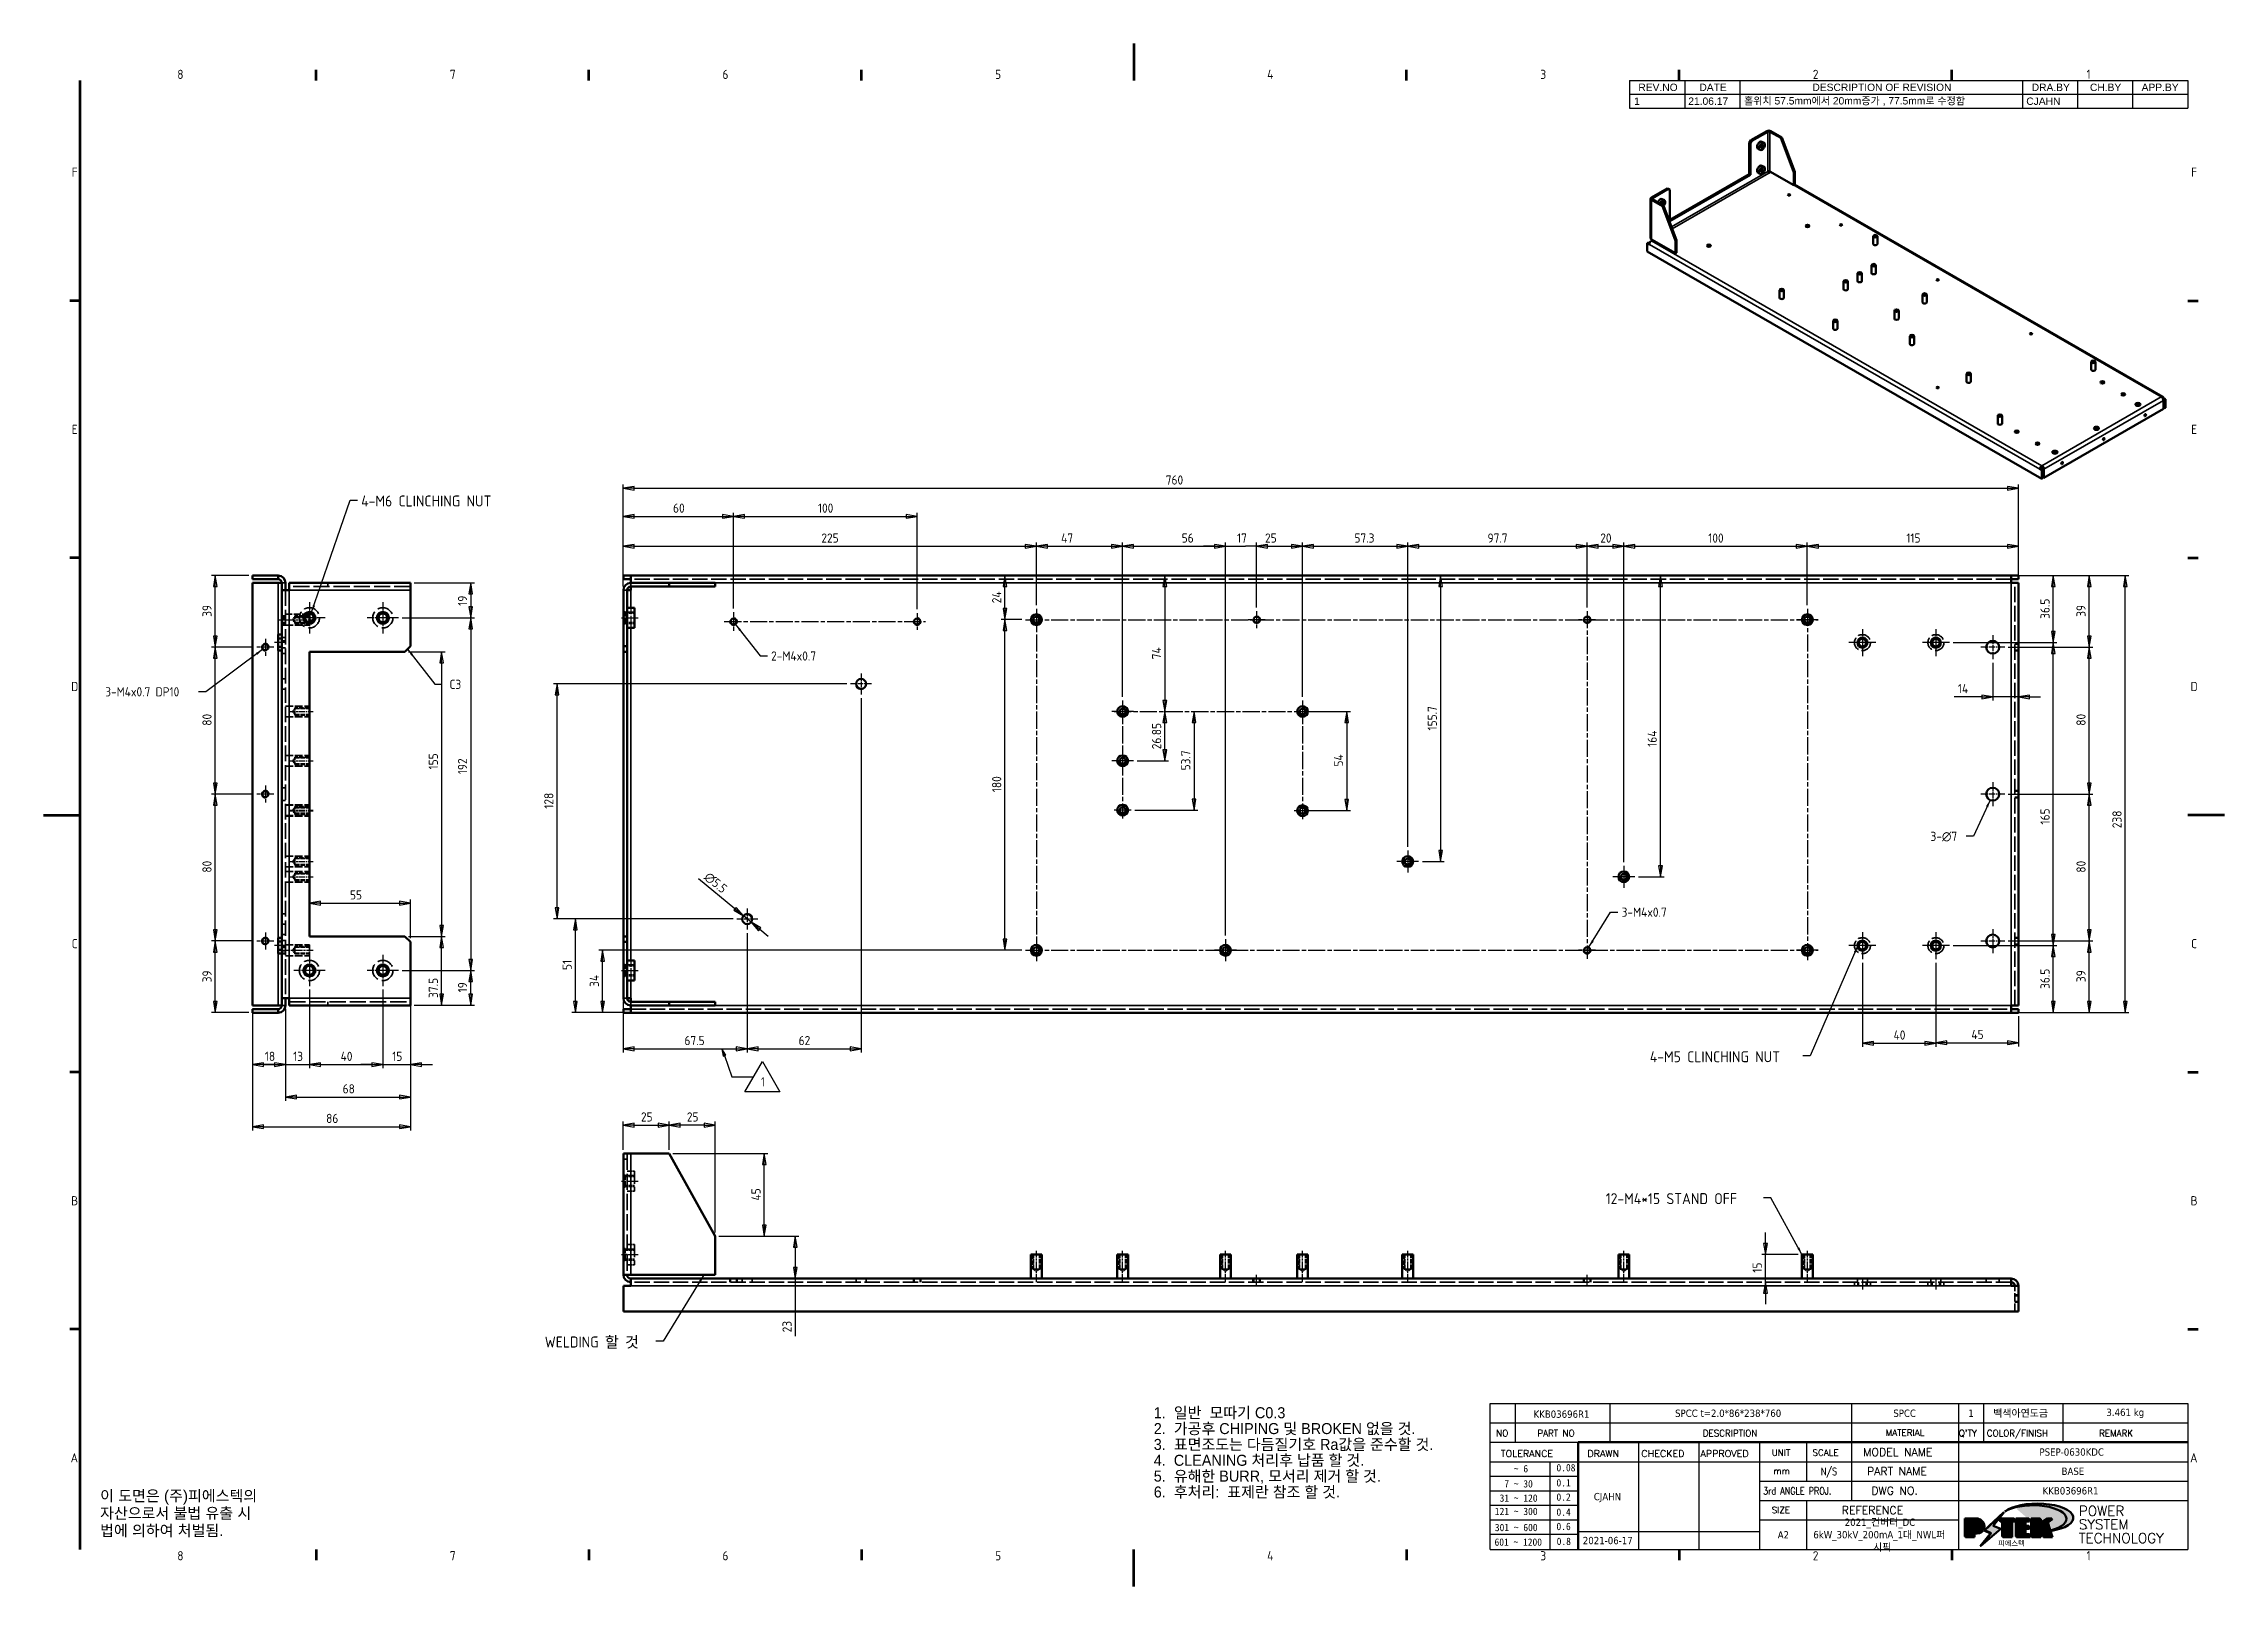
# Model space of a CAD drawing. Header units: millimetres. Extents: x 0 to 1188, y 0 to 840.
import ezdxf
from ezdxf.enums import TextEntityAlignment as Align

# ---------------------------------------------------------------- set-up
doc = ezdxf.new("R2010")
doc.units = ezdxf.units.MM
doc.header["$LTSCALE"] = 2
doc.linetypes.add('CHAIN', pattern=[0.3543, 0.2362, -0.0295, 0.0591, -0.0295])
doc.linetypes.add('DASHED', pattern=[0.2067, 0.1654, -0.0413])
doc.layers.get('0').update_dxf_attribs({"lineweight": 25})
for name, color, linetype, lineweight in [('가려진 것(ISO)', 5, 'DASHED', 35), ('가려진 좁은 것(ISO)', 5, 'DASHED', 25), ('가시적인 것(ISO)', 7, 'Continuous', 50), ('가시적인 좁은 것(ISO)', 1, 'Continuous', 35), ('경계(ISO)', 7, 'Continuous', 70), ('기호(ISO)', 7, 'Continuous', 25), ('제목(ISO)', 5, 'Continuous', 50), ('중심 표식(ISO)', 1, 'Continuous', 25), ('중심선(ISO)', 1, 'Continuous', 25), ('치수(ISO)', 7, 'Continuous', 25), ('해치(ISO)', 1, 'Continuous', 18)]:
    doc.layers.add(name, color=color, linetype=linetype, lineweight=lineweight)
doc.styles.add('HAN_291', font='')
doc.styles.add('HAN_370', font='', dxfattribs={"width": 2})
doc.styles.add('ISO Proportional', font='arial.ttf')
doc.styles.add('ISO ProportionalPSTEK', font='isocp.shx')
doc.styles.add('RC_284', font='ROMANC.shx')
doc.styles.add('RC_287', font='ROMANC.shx')
doc.styles.add('RC_292', font='ROMANC.shx')
doc.styles.add('ROMANT_294', font='romant.shx')
doc.styles.add('주 문자 (JIS)', font='arial.ttf')
doc.styles.add('텍스트 스타일333', font='ROMANC.shx', dxfattribs={"width": 0.8})
doc.styles.add('텍스트 스타일359', font='tahoma.ttf')
doc.styles.get('HAN_291').set_extended_font_data('GulimChe')
doc.styles.get('HAN_370').set_extended_font_data('GulimChe')
doc.dimstyles.new('PSTEK', dxfattribs={"dimscale": 2, "dimtxt": 2.5, "dimasz": 3, "dimexe": 1, "dimexo": 1, "dimgap": 1, "dimtad": 1, "dimrnd": 1e-08, "dimdsep": 46, "dimtxsty": 'ISO ProportionalPSTEK', "dimblk": 'Filled-1', "dimcen": 0.09, "dimdle": 10, "dimclrd": 3, "dimclre": 3, "dimclrt": 1, "dimadec": 1, "dimazin": 2, "dimtfac": 1, "dimtmove": 0, "dimatfit": 3, "dimfxl": 0, "dimtolj": 1, "dimlwd": -1, "dimlwe": -1, "dimarcsym": 0})
doc.dimstyles.new('PSTEK$7', dxfattribs={"dimscale": 2, "dimtxt": 2.5, "dimasz": 2, "dimexe": 1, "dimexo": 1, "dimgap": 1, "dimtad": 1, "dimrnd": 1e-08, "dimdsep": 46, "dimtxsty": 'ISO ProportionalPSTEK', "dimblk": 'Filled-1', "dimcen": 0.09, "dimdle": 10, "dimclrd": 3, "dimclre": 3, "dimclrt": 1, "dimadec": 1, "dimazin": 2, "dimtfac": 1, "dimtmove": 0, "dimatfit": 3, "dimfxl": 0, "dimtolj": 1, "dimlwd": -1, "dimlwe": -1, "dimarcsym": 0})

msp = doc.modelspace()

# ---------------------------------------------------------------- texts
at = {"layer": '기호(ISO)', "color": 1, "char_height": 6, "attachment_point": 1, "style": 'ISO ProportionalPSTEK'}
for s, insert, width in [('{\\fISOCP|b0|i0;\\H6.0000;4-M6 CLINCHING NUT}', (173.014, 593.966), 81.354), ('{\\fISOCP|b0|i0;\\H6.0000;4-M5 CLINCHING NUT}', (875.001, 291.373), 81.354), ('{\\fISOCP|b0|i0;\\H6.0000;12-M4*15 STAND OFF}', (850.969, 214.106), 84.02861), ('{\\fISOCP|b0|i0;\\H6.0000;WELDING 할 것}', (272.993, 136.05), 58.53397)]:
    msp.add_mtext(s, dxfattribs=dict(at, insert=insert, width=width))
at = {"layer": '기호(ISO)', "color": 1, "char_height": 5, "attachment_point": 1, "line_spacing_factor": 0.4375, "style": 'ISO ProportionalPSTEK'}
for s, insert, width in [('{2-M4x0.7}', (396.321, 509.076), 30.87181), ('{3-M4x0.7 DP10}', (33.565, 489.583), 48.83272), ('{3-\\fAIGDT|b0|i0;\\H5.0000;n\\fisocp|b0|i0;\\H5.0000;7}', (1027.901, 410.9), 17.45067), ('{3-M4x0.7}', (859.625, 369.593), 30.87181)]:
    msp.add_mtext(s, dxfattribs=dict(at, insert=insert, width=width))
at = {"layer": '기호(ISO)', "color": 1, "insert": (221.122, 493.648), "char_height": 5, "attachment_point": 1, "style": 'ISO ProportionalPSTEK'}
msp.add_mtext('{C3}', dxfattribs=at)
at = {"layer": '기호(ISO)', "color": 7, "insert": (30.789, 52.312), "char_height": 6, "width": 102.48028, "attachment_point": 1, "line_spacing_factor": 0.944221, "style": 'ISO Proportional'}
msp.add_mtext('{\\fArial|b0|i0;이 도면은 (주)피에스텍의\\P자산으로서 불법 유출 시 \\P법에 의하여 처벌됨.}', dxfattribs=at)

# ---------------------------------------------------------------- blocks, each defined once
blk = doc.blocks.new('경계 Default Border')
at = {"layer": '경계(ISO)'}
for p, q in [((74.25, 410), (74.25, 412.9)), ((148.5, 410), (148.5, 412.9)), ((222.75, 410), (222.75, 412.9)), ((371.25, 410), (371.25, 412.9)), ((445.5, 410), (445.5, 412.9)), ((519.75, 410), (519.75, 412.9)), ((10, 350), (7.1, 350)), ((584, 350), (586.9, 350)), ((10, 280), (7.1, 280)), ((584, 280), (586.9, 280)), ((10, 140), (7.1, 140)), ((584, 140), (586.9, 140)), ((10, 70), (7.1, 70)), ((584, 70), (586.9, 70)), ((74.25, 10), (74.25, 7.1)), ((148.5, 10), (148.5, 7.1)), ((222.75, 10), (222.75, 7.1)), ((371.25, 10), (371.25, 7.1)), ((445.5, 10), (445.5, 7.1)), ((519.75, 10), (519.75, 7.1))]:
    blk.add_line(p, q, dxfattribs=at)
at = {"layer": '경계(ISO)', "flags": 128}
for points in [[(297, 420), (297, 410)], [(10, 10), (10, 410)], [(0, 210), (10, 210)], [(594, 210), (584, 210)], [(297, 0), (297, 10)]]:
    blk.add_lwpolyline(points, dxfattribs=at)
at = {"layer": '경계(ISO)', "color": 1, "char_height": 2.5, "attachment_point": 7, "style": 'ISO ProportionalPSTEK'}
for s, insert in [('8', (36.41, 410.38)), ('7', (110.66, 410.39)), ('6', (184.91, 410.38)), ('5', (259.16, 410.38)), ('4', (333.27, 410.4)), ('3', (407.68, 410.38)), ('2', (481.9, 410.38)), ('1', (556.45, 410.4)), ('F', (7.64, 383.75)), ('F', (584.94, 383.75)), ('E', (7.64, 313.73)), ('E', (584.94, 313.73)), ('D', (7.5, 243.73)), ('D', (584.8, 243.73)), ('C', (7.64, 173.73)), ('C', (584.94, 173.73)), ('B', (7.5, 103.73)), ('B', (584.8, 103.73)), ('A', (7.36, 33.74)), ('A', (584.66, 33.74)), ('8', (36.41, 7.08)), ('7', (110.66, 7.09)), ('6', (184.91, 7.08)), ('5', (259.16, 7.08)), ('4', (333.27, 7.1)), ('3', (407.68, 7.08)), ('2', (481.9, 7.08)), ('1', (556.45, 7.1))]:
    blk.add_mtext(s, dxfattribs=dict(at, insert=insert))
blk = doc.blocks.new('제목 블록 PSTEK')
h = blk.add_hatch(color=1)
edge = h.paths.add_edge_path(flags=0)
edge.add_line((314.22, 19.61), (314.22, 17))
edge.add_line((314.22, 17), (314.35, 17))
edge.add_arc((314.35, 17.65), 0.651, 270, 360)
edge.add_line((315, 17.65), (315, 18.96))
edge.add_arc((314.35, 18.96), 0.651, 0, 90)
edge.add_line((314.35, 19.61), (314.22, 19.61))
edge = h.paths.add_edge_path()
edge.add_arc((314.98, 18.29), 1.97, 270, 450)
edge.add_line((314.98, 20.26), (311.77, 20.26))
edge.add_line((311.77, 20.26), (311.77, 15.34))
edge.add_line((311.77, 15.34), (314.22, 15.34))
edge.add_line((314.22, 15.34), (314.22, 16.32))
edge.add_line((314.22, 16.32), (314.98, 16.32))
h = blk.add_hatch(color=252)
edge = h.paths.add_edge_path()
edge.add_arc((314.98, 18.29), 1.97, 270, 406.82787)
edge.add_arc((315.16, 18.14), 1.97, -90, 53.56098, ccw=False)
edge.add_line((315.16, 16.17), (314.4, 16.17))
edge.add_line((314.4, 16.17), (314.4, 15.19))
edge.add_line((314.4, 15.19), (311.94, 15.19))
edge.add_line((311.94, 15.19), (311.94, 15.34))
edge.add_line((311.94, 15.34), (314.22, 15.34))
edge.add_line((314.22, 15.34), (314.22, 16.32))
edge.add_line((314.22, 16.32), (314.98, 16.32))
h = blk.add_hatch(color=252)
edge = h.paths.add_edge_path()
edge.add_line((314.4, 19.46), (314.53, 19.46))
edge.add_arc((314.53, 18.81), 0.651, 60.41893, 90, ccw=False)
edge.add_arc((314.35, 18.96), 0.651, 39.96992, 90)
edge.add_line((314.35, 19.61), (314.22, 19.61))
edge.add_line((314.22, 19.61), (314.22, 17))
edge.add_line((314.22, 17), (314.35, 17))
edge.add_arc((314.35, 17.65), 0.651, 270, 274.69308)
edge.add_line((314.4, 17), (314.4, 19.46))
for color, points in [(252, [(317.22, 17.06), (322.03, 21.63), (322.28, 21.94), (317.05, 16.98), (318.75, 16.19), (316, 12.72), (316.34, 13), (318.92, 16.27)]), (5, [(321.62, 17.42), (319.53, 18.25), (322.45, 22.02), (317.22, 17.06), (318.92, 16.27), (316.17, 12.8)]), (1, [(324.48, 19.61), (325.24, 19.61), (325.24, 20.26), (321.23, 20.26), (321.23, 19.61), (321.98, 19.61), (321.98, 15.34), (324.48, 15.34)]), (252, [(321.98, 19.61), (321.4, 19.61), (321.4, 19.46), (321.98, 19.46)]), (252, [(324.66, 19.46), (325.42, 19.46), (325.42, 20.11), (325.24, 20.11), (325.24, 19.61), (324.48, 19.61), (324.48, 15.34), (322.16, 15.34), (322.16, 15.19), (324.66, 15.19)]), (1, [(329.23, 20.26), (325.66, 20.26), (325.66, 15.34), (329.36, 15.34), (329.36, 15.99), (328.11, 15.99), (328.11, 17.56), (329.23, 17.56), (329.23, 18.26), (328.11, 18.26), (328.11, 19.61), (329.23, 19.61)]), (252, [(328.29, 19.46), (329.41, 19.46), (329.41, 20.11), (329.23, 20.11), (329.23, 19.61), (328.11, 19.61), (328.11, 18.26), (328.29, 18.26)]), (252, [(328.29, 17.42), (329.41, 17.42), (329.41, 18.11), (329.23, 18.11), (329.23, 17.56), (328.11, 17.56), (328.11, 15.99), (328.29, 15.99)]), (1, [(332.33, 20.26), (329.86, 20.26), (329.86, 15.34), (332.33, 15.34), (332.33, 17.43), (333.07, 15.34), (335.49, 15.34), (334.25, 19.31), (335.44, 20.26), (334.31, 20.26), (332.33, 19)]), (252, [(332.51, 20.11), (332.33, 20.11), (332.33, 19), (332.51, 19.11)]), (252, [(335.62, 20.11), (335.25, 20.11), (334.25, 19.31), (335.49, 15.34), (333.2, 15.34), (333.25, 15.19), (335.66, 15.19), (334.43, 19.16)]), (252, [(329.54, 15.85), (329.36, 15.85), (329.36, 15.34), (325.83, 15.34), (325.83, 15.19), (329.54, 15.19)]), (252, [(332.51, 16.93), (332.33, 17.43), (332.33, 15.34), (330.04, 15.34), (330.04, 15.19), (332.51, 15.19)])]:
    blk.add_hatch(color=color).paths.add_polyline_path(points)
at = {"layer": '해치(ISO)'}
h = blk.add_hatch(color=140, dxfattribs=at)
edge = h.paths.add_edge_path()
edge.add_ellipse((330.37, 20.16), major_axis=(9.1, 0), ratio=0.40699, start_angle=301.30985, end_angle=507.74369)
edge.add_ellipse((331.53, 20.46), major_axis=(-9.82, 0), ratio=0.39426, start_angle=111.51207, end_angle=334.47025, ccw=False)
edge.add_line((335.14, 16.86), (335.1, 16.99))
at = {"color": 180}
for p, q in [((182.48, 11.79), (182.48, 51.57)), ((182.48, 51.57), (372.48, 51.57)), ((189.27, 51.57), (189.27, 41.01)), ((215.22, 41.01), (215.22, 51.57)), ((280.88, 51.57), (280.88, 41.01)), ((310.09, 51.57), (310.09, 41.01)), ((316.9, 51.57), (316.9, 41.01)), ((338.46, 51.57), (338.46, 41.01)), ((372.48, 51.57), (372.48, 11.79)), ((182.48, 46.29), (372.48, 46.29)), ((182.48, 41.01), (206.45, 41.01)), ((182.48, 35.73), (206.45, 35.73)), ((198.86, 12.03), (198.86, 35.73)), ((206.45, 35.73), (372.48, 35.73)), ((222.94, 11.79), (222.94, 41.01)), ((239.43, 11.79), (239.43, 41.01)), ((255.92, 11.79), (255.92, 41.01)), ((268.69, 41.01), (268.69, 30.45)), ((280.88, 41.01), (280.88, 25.17)), ((310.09, 41.01), (310.09, 11.79)), ((182.48, 31.78), (206.45, 31.78)), ((255.92, 30.45), (372.48, 30.45)), ((182.48, 27.83), (206.45, 27.83)), ((182.48, 23.88), (206.45, 23.88)), ((255.92, 25.17), (372.48, 25.17)), ((268.69, 25.17), (268.69, 11.79)), ((182.48, 19.93), (206.45, 19.93)), ((255.92, 19.89), (310.09, 19.89)), ((182.48, 15.98), (206.45, 15.98)), ((206.45, 16.74), (255.92, 16.74)), ((182.48, 11.79), (372.48, 11.79))]:
    blk.add_line(p, q, dxfattribs=at)
at = {"color": 7, "linetype": 'Continuous', "lineweight": 25}
blk.add_line((182.48, 46.28), (231.73, 46.28), dxfattribs=at)
at = {"color": 7, "lineweight": 50}
for p, q in [((206.45, 11.79), (206.45, 41.01)), ((206.45, 41.01), (372.48, 41.01))]:
    blk.add_line(p, q, dxfattribs=at)
at = {"color": 7}
for p, q in [((314.98, 20.26), (311.77, 20.26)), ((311.77, 20.26), (311.77, 15.34)), ((314.98, 20.26), (311.77, 20.26)), ((311.77, 20.26), (311.77, 15.34)), ((314.22, 17), (314.22, 19.61)), ((314.22, 19.61), (314.35, 19.61)), ((314.35, 19.61), (314.22, 19.61)), ((314.22, 19.61), (314.22, 17)), ((314.22, 17), (314.22, 19.61)), ((314.22, 19.61), (314.35, 19.61)), ((314.4, 19.46), (314.53, 19.46)), ((314.4, 17), (314.4, 19.46)), ((315, 18.96), (315, 17.65)), ((315, 18.96), (315, 17.65)), ((322.28, 21.94), (317.05, 16.98)), ((322.45, 22.02), (317.22, 17.06)), ((317.22, 17.06), (322.03, 21.63)), ((319.53, 18.25), (322.45, 22.02)), ((321.62, 17.42), (319.53, 18.25)), ((325.24, 20.26), (321.23, 20.26)), ((321.23, 20.26), (321.23, 19.61)), ((325.24, 20.26), (321.23, 20.26)), ((321.23, 20.26), (321.23, 19.61)), ((321.23, 19.61), (321.98, 19.61)), ((321.23, 19.61), (321.98, 19.61)), ((321.4, 19.61), (321.4, 19.46)), ((321.98, 19.61), (321.4, 19.61)), ((321.4, 19.46), (321.98, 19.46)), ((321.98, 19.61), (321.98, 15.34)), ((321.98, 19.46), (321.98, 19.61)), ((321.98, 19.61), (321.98, 15.34)), ((322.03, 21.63), (322.28, 21.94)), ((324.48, 19.61), (325.24, 19.61)), ((324.48, 15.34), (324.48, 19.61)), ((325.24, 19.61), (324.48, 19.61)), ((324.48, 19.61), (324.48, 15.34)), ((324.48, 19.61), (325.24, 19.61)), ((324.48, 15.34), (324.48, 19.61)), ((324.66, 19.46), (325.42, 19.46)), ((324.66, 15.19), (324.66, 19.46)), ((325.24, 19.61), (325.24, 20.26)), ((325.24, 19.61), (325.24, 20.26)), ((325.42, 20.11), (325.24, 20.11)), ((325.24, 20.11), (325.24, 19.61)), ((325.42, 19.46), (325.42, 20.11)), ((329.23, 20.26), (325.66, 20.26)), ((325.66, 20.26), (325.66, 15.34)), ((325.66, 20.26), (325.66, 15.34)), ((329.23, 20.26), (325.66, 20.26)), ((328.11, 18.26), (328.11, 19.61)), ((328.11, 19.61), (329.23, 19.61)), ((329.23, 19.61), (328.11, 19.61)), ((328.11, 19.61), (328.11, 18.26)), ((328.11, 18.26), (328.11, 19.61)), ((328.11, 19.61), (329.23, 19.61)), ((329.23, 18.26), (328.11, 18.26)), ((328.11, 18.26), (328.29, 18.26)), ((329.23, 18.26), (328.11, 18.26)), ((328.29, 18.26), (328.29, 19.46)), ((328.29, 19.46), (329.41, 19.46)), ((329.23, 19.61), (329.23, 20.26)), ((329.23, 19.61), (329.23, 20.26)), ((329.41, 20.11), (329.23, 20.11)), ((329.23, 20.11), (329.23, 19.61)), ((329.23, 17.56), (329.23, 18.26)), ((329.23, 17.56), (329.23, 18.26)), ((329.41, 18.11), (329.23, 18.11)), ((329.23, 18.11), (329.23, 17.56)), ((329.41, 19.46), (329.41, 20.11)), ((329.41, 17.42), (329.41, 18.11)), ((332.33, 20.26), (329.86, 20.26)), ((329.86, 20.26), (329.86, 15.34)), ((329.86, 20.26), (329.86, 15.34)), ((332.33, 20.26), (329.86, 20.26)), ((334.31, 20.26), (332.33, 19)), ((332.33, 19), (332.33, 20.26)), ((334.31, 20.26), (332.33, 19)), ((332.33, 19), (332.33, 20.26)), ((332.51, 20.11), (332.33, 20.11)), ((332.33, 20.11), (332.33, 19)), ((332.33, 19), (332.51, 19.11)), ((332.51, 19.11), (332.51, 20.11)), ((334.25, 19.31), (335.44, 20.26)), ((334.25, 19.31), (335.44, 20.26)), ((335.25, 20.11), (334.25, 19.31)), ((335.49, 15.34), (334.25, 19.31)), ((334.25, 19.31), (335.49, 15.34)), ((335.49, 15.34), (334.25, 19.31)), ((335.44, 20.26), (334.31, 20.26)), ((335.44, 20.26), (334.31, 20.26)), ((334.43, 19.16), (335.62, 20.11)), ((335.66, 15.19), (334.43, 19.16)), ((335.62, 20.11), (335.25, 20.11)), ((311.77, 15.34), (314.22, 15.34)), ((311.77, 15.34), (314.22, 15.34)), ((314.22, 15.34), (311.94, 15.34)), ((311.94, 15.34), (311.94, 15.19)), ((311.94, 15.19), (314.4, 15.19)), ((314.35, 17), (314.22, 17)), ((314.22, 17), (314.35, 17)), ((314.35, 17), (314.22, 17)), ((314.22, 16.32), (314.98, 16.32)), ((314.22, 15.34), (314.22, 16.32)), ((314.98, 16.32), (314.22, 16.32)), ((314.22, 16.32), (314.22, 15.34)), ((314.22, 16.32), (314.98, 16.32)), ((314.22, 15.34), (314.22, 16.32)), ((314.4, 16.17), (315.16, 16.17)), ((314.4, 15.19), (314.4, 16.17)), ((318.75, 16.19), (316, 12.72)), ((316, 12.72), (316.34, 13)), ((316.17, 12.8), (321.62, 17.42)), ((318.92, 16.27), (316.17, 12.8)), ((316.34, 13), (318.92, 16.27)), ((317.05, 16.98), (318.75, 16.19)), ((318.92, 16.27), (317.22, 17.06)), ((317.22, 17.06), (318.92, 16.27)), ((321.98, 15.34), (324.48, 15.34)), ((321.98, 15.34), (324.48, 15.34)), ((324.48, 15.34), (322.16, 15.34)), ((322.16, 15.34), (322.16, 15.19)), ((322.16, 15.19), (324.66, 15.19)), ((325.66, 15.34), (329.36, 15.34)), ((325.66, 15.34), (329.36, 15.34)), ((329.36, 15.34), (325.83, 15.34)), ((325.83, 15.34), (325.83, 15.19)), ((325.83, 15.19), (329.54, 15.19)), ((328.11, 17.56), (329.23, 17.56)), ((328.11, 15.99), (328.11, 17.56)), ((329.23, 17.56), (328.11, 17.56)), ((328.11, 17.56), (328.11, 15.99)), ((328.11, 17.56), (329.23, 17.56)), ((328.11, 15.99), (328.11, 17.56)), ((329.36, 15.99), (328.11, 15.99)), ((328.11, 15.99), (328.29, 15.99)), ((329.36, 15.99), (328.11, 15.99)), ((328.29, 15.99), (328.29, 17.42)), ((328.29, 17.42), (329.41, 17.42)), ((329.36, 15.34), (329.36, 15.99)), ((329.36, 15.34), (329.36, 15.99)), ((329.54, 15.85), (329.36, 15.85)), ((329.36, 15.85), (329.36, 15.34)), ((329.54, 15.19), (329.54, 15.85)), ((329.86, 15.34), (332.33, 15.34)), ((329.86, 15.34), (332.33, 15.34)), ((332.33, 15.34), (330.04, 15.34)), ((330.04, 15.34), (330.04, 15.19)), ((330.04, 15.19), (332.51, 15.19)), ((332.33, 17.43), (333.07, 15.34)), ((332.33, 15.34), (332.33, 17.43)), ((332.51, 16.93), (332.33, 17.43)), ((332.33, 17.43), (332.33, 15.34)), ((332.33, 17.43), (333.07, 15.34)), ((332.33, 15.34), (332.33, 17.43)), ((332.51, 15.19), (332.51, 16.93)), ((333.07, 15.34), (335.49, 15.34)), ((333.07, 15.34), (335.49, 15.34)), ((335.49, 15.34), (333.2, 15.34)), ((333.2, 15.34), (333.25, 15.19)), ((333.25, 15.19), (335.66, 15.19)), ((345.04, 17.5), (344.99, 17.69))]:
    blk.add_line(p, q, dxfattribs=at)
at = {"color": 1}
for p, q in [((314.98, 20.26), (311.77, 20.26)), ((311.77, 20.26), (311.77, 15.34)), ((314.22, 17), (314.22, 19.61)), ((314.22, 19.61), (314.35, 19.61)), ((315, 18.96), (315, 17.65)), ((325.24, 20.26), (321.23, 20.26)), ((321.23, 20.26), (321.23, 19.61)), ((321.23, 19.61), (321.98, 19.61)), ((321.98, 19.61), (321.98, 15.34)), ((324.48, 19.61), (325.24, 19.61)), ((324.48, 15.34), (324.48, 19.61)), ((325.24, 19.61), (325.24, 20.26)), ((329.23, 20.26), (325.66, 20.26)), ((325.66, 20.26), (325.66, 15.34)), ((328.11, 18.26), (328.11, 19.61)), ((328.11, 19.61), (329.23, 19.61)), ((329.23, 18.26), (328.11, 18.26)), ((329.23, 19.61), (329.23, 20.26)), ((329.23, 17.56), (329.23, 18.26)), ((332.33, 20.26), (329.86, 20.26)), ((329.86, 20.26), (329.86, 15.34)), ((334.31, 20.26), (332.33, 19)), ((332.33, 19), (332.33, 20.26)), ((334.25, 19.31), (335.44, 20.26)), ((335.49, 15.34), (334.25, 19.31)), ((335.44, 20.26), (334.31, 20.26)), ((311.77, 15.34), (314.22, 15.34)), ((314.35, 17), (314.22, 17)), ((314.22, 16.32), (314.98, 16.32)), ((314.22, 15.34), (314.22, 16.32)), ((321.98, 15.34), (324.48, 15.34)), ((325.66, 15.34), (329.36, 15.34)), ((328.11, 17.56), (329.23, 17.56)), ((328.11, 15.99), (328.11, 17.56)), ((329.36, 15.99), (328.11, 15.99)), ((329.36, 15.34), (329.36, 15.99)), ((329.86, 15.34), (332.33, 15.34)), ((332.33, 17.43), (333.07, 15.34)), ((332.33, 15.34), (332.33, 17.43)), ((333.07, 15.34), (335.49, 15.34))]:
    blk.add_line(p, q, dxfattribs=at)
at = {"color": 5}
for p, q in [((322.45, 22.02), (317.22, 17.06)), ((319.53, 18.25), (322.45, 22.02)), ((321.62, 17.42), (319.53, 18.25)), ((316.17, 12.8), (321.62, 17.42)), ((318.92, 16.27), (316.17, 12.8)), ((317.22, 17.06), (318.92, 16.27))]:
    blk.add_line(p, q, dxfattribs=at)
at = {"color": 7}
for centre, radius, start, end in [((314.35, 18.96), 0.651, 0, 90), ((314.35, 18.96), 0.651, 39.96992, 90), ((314.35, 18.96), 0.651, 0, 90), ((314.53, 18.81), 0.651, 60.41893, 90), ((314.98, 18.29), 1.97, 270, 90), ((314.98, 18.29), 1.97, 270, 90), ((314.98, 18.29), 1.97, 270, 46.82787), ((315.16, 18.14), 1.97, 270, 53.56098), ((314.35, 17.65), 0.651, 270, 0), ((314.35, 17.65), 0.651, 270, 0), ((314.35, 17.65), 0.651, 270, 274.69308)]:
    blk.add_arc(centre, radius, start, end, dxfattribs=at)
at = {"color": 1}
for centre, radius, start, end in [((314.35, 18.96), 0.651, 0, 90), ((314.98, 18.29), 1.97, 270, 90), ((314.35, 17.65), 0.651, 270, 0)]:
    blk.add_arc(centre, radius, start, end, dxfattribs=at)
at = {"layer": '제목(ISO)'}
for p, q in [((314.98, 20.26), (311.77, 20.26)), ((311.77, 20.26), (311.77, 15.34)), ((314.22, 17), (314.22, 19.61)), ((314.22, 19.61), (314.35, 19.61)), ((314.35, 19.61), (314.22, 19.61)), ((314.22, 19.61), (314.22, 17)), ((314.4, 19.46), (314.53, 19.46)), ((314.4, 17), (314.4, 19.46)), ((315, 18.96), (315, 17.65)), ((322.28, 21.94), (317.05, 16.98)), ((322.45, 22.02), (317.22, 17.06)), ((317.22, 17.06), (322.03, 21.63)), ((319.53, 18.25), (322.45, 22.02)), ((321.62, 17.42), (319.53, 18.25)), ((325.24, 20.26), (321.23, 20.26)), ((321.23, 20.26), (321.23, 19.61)), ((321.23, 19.61), (321.98, 19.61)), ((321.98, 19.61), (321.4, 19.61)), ((321.4, 19.61), (321.4, 19.46)), ((321.4, 19.46), (321.98, 19.46)), ((321.98, 19.61), (321.98, 15.34)), ((321.98, 19.46), (321.98, 19.61)), ((322.03, 21.63), (322.28, 21.94)), ((324.48, 19.61), (325.24, 19.61)), ((324.48, 15.34), (324.48, 19.61)), ((325.24, 19.61), (324.48, 19.61)), ((324.48, 19.61), (324.48, 15.34)), ((324.66, 19.46), (325.42, 19.46)), ((324.66, 15.19), (324.66, 19.46)), ((325.24, 19.61), (325.24, 20.26)), ((325.42, 20.11), (325.24, 20.11)), ((325.24, 20.11), (325.24, 19.61)), ((325.42, 19.46), (325.42, 20.11)), ((329.23, 20.26), (325.66, 20.26)), ((325.66, 20.26), (325.66, 15.34)), ((328.11, 18.26), (328.11, 19.61)), ((328.11, 19.61), (329.23, 19.61)), ((329.23, 19.61), (328.11, 19.61)), ((328.11, 19.61), (328.11, 18.26)), ((329.23, 18.26), (328.11, 18.26)), ((328.11, 18.26), (328.29, 18.26)), ((328.29, 19.46), (329.41, 19.46)), ((328.29, 18.26), (328.29, 19.46)), ((329.23, 19.61), (329.23, 20.26)), ((329.41, 20.11), (329.23, 20.11)), ((329.23, 20.11), (329.23, 19.61)), ((329.23, 17.56), (329.23, 18.26)), ((329.41, 18.11), (329.23, 18.11)), ((329.23, 18.11), (329.23, 17.56)), ((329.41, 19.46), (329.41, 20.11)), ((329.41, 17.42), (329.41, 18.11)), ((332.33, 20.26), (329.86, 20.26)), ((329.86, 20.26), (329.86, 15.34)), ((334.31, 20.26), (332.33, 19)), ((332.33, 19), (332.33, 20.26)), ((332.51, 20.11), (332.33, 20.11)), ((332.33, 20.11), (332.33, 19)), ((332.33, 19), (332.51, 19.11)), ((332.51, 19.11), (332.51, 20.11)), ((334.25, 19.31), (335.44, 20.26)), ((335.25, 20.11), (334.25, 19.31)), ((335.49, 15.34), (334.25, 19.31)), ((334.25, 19.31), (335.49, 15.34)), ((335.44, 20.26), (334.31, 20.26)), ((334.43, 19.16), (335.62, 20.11)), ((335.66, 15.19), (334.43, 19.16)), ((335.62, 20.11), (335.25, 20.11)), ((311.77, 15.34), (314.22, 15.34)), ((314.22, 15.34), (311.94, 15.34)), ((311.94, 15.34), (311.94, 15.19)), ((311.94, 15.19), (314.4, 15.19)), ((314.35, 17), (314.22, 17)), ((314.22, 17), (314.35, 17)), ((314.22, 15.34), (314.22, 16.32)), ((314.22, 16.32), (314.98, 16.32)), ((314.98, 16.32), (314.22, 16.32)), ((314.22, 16.32), (314.22, 15.34)), ((314.4, 15.19), (314.4, 16.17)), ((314.4, 16.17), (315.16, 16.17)), ((318.75, 16.19), (316, 12.72)), ((316, 12.72), (316.34, 13)), ((316.17, 12.8), (321.62, 17.42)), ((318.92, 16.27), (316.17, 12.8)), ((316.34, 13), (318.92, 16.27)), ((317.05, 16.98), (318.75, 16.19)), ((317.22, 17.06), (318.92, 16.27)), ((318.92, 16.27), (317.22, 17.06)), ((321.98, 15.34), (324.48, 15.34)), ((324.48, 15.34), (322.16, 15.34)), ((322.16, 15.34), (322.16, 15.19)), ((322.16, 15.19), (324.66, 15.19)), ((325.66, 15.34), (329.36, 15.34)), ((329.36, 15.34), (325.83, 15.34)), ((325.83, 15.34), (325.83, 15.19)), ((325.83, 15.19), (329.54, 15.19)), ((328.11, 15.99), (328.11, 17.56)), ((328.11, 17.56), (329.23, 17.56)), ((329.23, 17.56), (328.11, 17.56)), ((328.11, 17.56), (328.11, 15.99)), ((329.36, 15.99), (328.11, 15.99)), ((328.11, 15.99), (328.29, 15.99)), ((328.29, 17.42), (329.41, 17.42)), ((328.29, 15.99), (328.29, 17.42)), ((329.36, 15.34), (329.36, 15.99)), ((329.54, 15.85), (329.36, 15.85)), ((329.36, 15.85), (329.36, 15.34)), ((329.54, 15.19), (329.54, 15.85)), ((329.86, 15.34), (332.33, 15.34)), ((332.33, 15.34), (330.04, 15.34)), ((330.04, 15.34), (330.04, 15.19)), ((330.04, 15.19), (332.51, 15.19)), ((332.33, 15.34), (332.33, 17.43)), ((332.33, 17.43), (333.07, 15.34)), ((332.51, 16.93), (332.33, 17.43)), ((332.33, 17.43), (332.33, 15.34)), ((332.51, 15.19), (332.51, 16.93)), ((333.07, 15.34), (335.49, 15.34)), ((335.49, 15.34), (333.2, 15.34)), ((333.2, 15.34), (333.25, 15.19)), ((333.25, 15.19), (335.66, 15.19))]:
    blk.add_line(p, q, dxfattribs=at)
at = {"layer": '제목(ISO)', "color": 4}
blk.add_line((335.14, 16.86), (335.1, 16.99), dxfattribs=at)
at = {"layer": '제목(ISO)'}
for centre, radius, start, end in [((314.35, 18.96), 0.651, 0, 90), ((314.35, 18.96), 0.651, 39.96992, 90), ((314.53, 18.81), 0.651, 60.41893, 90), ((314.98, 18.29), 1.97, 46.82787, 90), ((314.98, 18.29), 1.97, 270, 46.82787), ((314.98, 18.29), 1.97, 270, 46.82787), ((315.16, 18.14), 1.97, 270, 53.56098), ((314.35, 17.65), 0.651, 270, 0), ((314.35, 17.65), 0.651, 270, 274.69308)]:
    blk.add_arc(centre, radius, start, end, dxfattribs=at)
at = {"layer": '제목(ISO)', "color": 4}
for centre, major_axis, ratio, start_param, end_param in [((331.53, 20.46), (9.82, 0), 0.39426, 5.087845, 8.9792), ((330.37, 20.16), (9.1, 0), 0.40699, 5.258849, 8.861799)]:
    blk.add_ellipse(centre, major_axis=major_axis, ratio=ratio, start_param=start_param, end_param=end_param, dxfattribs=at)
at = {"color": 7}
for s, height, style, p in [('NO', 1.742, 'RC_284', (184.14, 42.62)), ('PART NO', 1.742, 'RC_284', (195.34, 42.62)), ('DESCRIPTION', 1.7424, 'RC_284', (240.4, 42.62)), ("Q'TY", 1.742, 'RC_284', (310.14, 42.62)), ('COLOR/FINISH', 1.7424, 'RC_284', (317.77, 42.62)), ('REMARK', 1.742, 'RC_284', (348.35, 42.62)), (' TOLERANCE', 1.9, 'RC_287', (184.09, 37.01)), ('DRAWN', 1.9, 'RC_287', (208.98, 37.01)), ('CHECKED', 1.9, 'RC_287', (223.69, 37.01)), ('APPROVED', 1.9, 'RC_287', (239.78, 37.01)), ('UNIT', 1.742, 'RC_284', (259.17, 37.34)), ('SCALE', 1.742, 'RC_284', (270.29, 37.34)), ('MODEL NAME', 2.178, 'RC_292', (284.1, 37.25)), ('  7 ~ 30', 2, 'HAN_291', (183.77, 28.71)), ('    ~ 6', 2, 'HAN_291', (183.77, 32.82)), ('0.08', 2, 'HAN_291', (200.55, 33.1)), ('0.1', 2, 'HAN_291', (200.55, 28.99)), ('mm', 1.742, 'RC_284', (259.65, 32.35)), ('PART NAME', 2.178, 'RC_292', (285.14, 32.03)), (' 31 ~ 120', 2, 'HAN_291', (183.77, 24.83)), ('0.2', 2, 'HAN_291', (200.55, 25.11)), (' DWG NO.', 2.178, 'RC_292', (284.81, 26.75)), ('301 ~ 600', 2, 'HAN_291', (183.77, 16.83)), ('121 ~ 300', 2, 'HAN_291', (183.77, 21.21)), ('0.4', 2, 'HAN_291', (200.55, 21)), ('0.6', 2, 'HAN_291', (200.55, 17.12)), ('SIZE', 1.742, 'RC_284', (259.17, 21.69)), ('REFERENCE', 2.178, 'RC_292', (278.27, 21.43)), ('601 ~ 1200', 2, 'HAN_291', (183.68, 12.85)), ('0.8', 2, 'HAN_291', (200.61, 13.06))]:
    blk.add_text(s, height=height, dxfattribs=dict(at, style=style)).set_placement(p)
at = {"color": 7, "style": 'RC_284'}
blk.add_text('MATERIAL', height=1.742, dxfattribs=at).set_placement((295.48, 43.65), align=Align.MIDDLE_CENTER)
at = {"color": 7, "style": '텍스트 스타일333', "width": 0.8}
blk.add_text('N/S', height=2, dxfattribs=at).set_placement((274.78, 33.09), align=Align.MIDDLE_CENTER)
blk.add_text('3rd ANGLE PROJ.', height=2, dxfattribs=at).set_placement((256.84, 26.76))
at = {"style": 'ROMANT_294'}
for s, p in [('POWER', (342.83, 20.97)), ('SYSTEM', (342.83, 17.33)), ('TECHNOLOGY', (342.83, 13.57))]:
    blk.add_text(s, height=2.7, dxfattribs=at).set_placement(p)
at = {"color": 7, "insert": (320.85, 14.21), "char_height": 1.4, "attachment_point": 1, "line_spacing_factor": 0.332, "style": 'HAN_370'}
blk.add_mtext('\\fHY견고딕|b0|i0;\\H1.4000;피에스텍', dxfattribs=at)
at = {"layer": '제목(ISO)', "color": 7, "style": '텍스트 스타일359'}
for tag, p in [('부품_번호_001', (194.31, 47.69)), ('설명_001', (232.85, 47.93)), ('재질_001', (292.3, 47.93)), ("3._Q'TY_001", (312.71, 47.93)), ('4._COLOR_001', (319.51, 47.96)), ('질량\\P3;_001', (350.34, 48.17)), ('1._MODEL_NAME_001', (332.11, 37.37)), ('제목_001', (338.13, 32.13)), ('설계자_001', (210.72, 25.24)), ('부품_번호_001', (332.97, 26.81)), ('프로젝트_001', (279.06, 18.26)), ('작성_날짜_001', (207.73, 13.27)), ('시트_크기_001', (260.8, 14.83)), ('프로젝트_002', (270.51, 14.87)), ('프로젝트_003', (286.8, 11.47))]:
    blk.add_attdef(tag, p, '', height=1.98, dxfattribs=at)
for tag, p in [('점검자', (231.18, 26.23)), ('엔지니어링_승인자', (247.67, 26.23)), ('점검_날짜', (231.18, 14.27)), ('엔지니어링_승인_날짜', (247.67, 14.27))]:
    blk.add_attdef(tag, text='', height=1.98, dxfattribs=at).set_placement(p, align=Align.MIDDLE_CENTER)
blk = doc.blocks.new('리비전 내역')
at = {"layer": '기호(ISO)'}
for p, q in [((432, 410), (584, 410)), ((432, 410), (432, 406.22)), ((447, 410), (447, 406.22)), ((462, 410), (462, 406.22)), ((539, 410), (539, 406.22)), ((554, 410), (554, 406.22)), ((569, 410), (569, 406.22)), ((584, 410), (584, 406.22)), ((432, 406.22), (584, 406.22)), ((432, 406.22), (432, 402.44)), ((447, 406.22), (447, 402.44)), ((462, 406.22), (462, 402.44)), ((539, 406.22), (539, 402.44)), ((554, 406.22), (554, 402.44)), ((569, 406.22), (569, 402.44)), ((584, 406.22), (584, 402.44)), ((432, 402.44), (584, 402.44))]:
    blk.add_line(p, q, dxfattribs=at)
at = {"layer": '기호(ISO)', "color": 7, "char_height": 2, "attachment_point": 7, "style": '주 문자 (JIS)'}
for s, insert in [('1', (433.21, 403.33)), ('REV.NO', (434.37, 407.08)), ('21.06.17', (447.97, 403.31)), ('DATE', (451, 407.11)), ('홀위치 57.5mm에서 20mm증가 , 77.5mm로 수정함', (463.16, 403.06)), ('DESCRIPTION OF REVISION', (481.78, 407.08)), ('CJAHN', (540.04, 403.3)), ('DRA.BY', (541.52, 407.11)), ('CH.BY', (557.38, 407.08)), ('APP.BY', (571.45, 407.11))]:
    blk.add_mtext(s, dxfattribs=dict(at, insert=insert))
blk = doc.blocks.new('Filled-1')
at = {"color": 0}
for p, q in [((0, 0), (-1, 0.17)), ((-1, 0.17), (-1, -0.17)), ((-1, 0), (0, 0)), ((-1, -0.17), (0, 0))]:
    blk.add_line(p, q, dxfattribs=at)
at = {"color": 0, "flags": 128}
blk.add_lwpolyline([(-1, -0.17), (0, 0)], dxfattribs=at)
at = {"color": 0}
blk.add_solid([(-1, -0.17), (0, 0), (-1, 0.17), (-1, -0.17)], dxfattribs=at)
blk = doc.blocks.new('*D14')
at = {"layer": 'Defpoints', "color": 0}
for p in [(540.8, 566.3), (315.8, 542.4), (540.8, 532.3)]:
    blk.add_point(p, dxfattribs=at)
at = {"layer": '치수(ISO)', "color": 3}
for p, q in [((315.8, 544.4), (315.8, 568.3)), ((321.8, 566.3), (534.8, 566.3)), ((540.8, 534.3), (540.8, 568.3))]:
    blk.add_line(p, q, dxfattribs=at)
at = {"layer": '치수(ISO)', "color": 3, "xscale": 6, "yscale": 6, "zscale": 6, "rotation": 180}
blk.add_blockref('Filled-1', (315.8, 566.3), dxfattribs=at)
at = {"layer": '치수(ISO)', "color": 3, "xscale": 6, "yscale": 6, "zscale": 6}
blk.add_blockref('Filled-1', (540.8, 566.3), dxfattribs=at)
at = {"layer": '치수(ISO)', "color": 1, "insert": (423.7, 573.3), "char_height": 5, "attachment_point": 1, "style": 'ISO ProportionalPSTEK'}
blk.add_mtext('\\A1;225', dxfattribs=at)
blk = doc.blocks.new('*D15')
at = {"layer": 'Defpoints', "color": 0}
for p in [(587.8, 566.3), (540.8, 532.3), (587.8, 482.3)]:
    blk.add_point(p, dxfattribs=at)
at = {"layer": '치수(ISO)', "color": 3}
for p, q in [((540.8, 534.3), (540.8, 568.3)), ((546.8, 566.3), (581.8, 566.3)), ((587.8, 484.3), (587.8, 568.3))]:
    blk.add_line(p, q, dxfattribs=at)
at = {"layer": '치수(ISO)', "color": 3, "xscale": 6, "yscale": 6, "zscale": 6, "rotation": 180}
blk.add_blockref('Filled-1', (540.8, 566.3), dxfattribs=at)
at = {"layer": '치수(ISO)', "color": 3, "xscale": 6, "yscale": 6, "zscale": 6}
blk.add_blockref('Filled-1', (587.8, 566.3), dxfattribs=at)
at = {"layer": '치수(ISO)', "color": 1, "insert": (554.3, 573.3), "char_height": 5, "attachment_point": 1, "style": 'ISO ProportionalPSTEK'}
blk.add_mtext('\\A1;47', dxfattribs=at)
blk = doc.blocks.new('*D16')
at = {"layer": 'Defpoints', "color": 0}
for p in [(643.8, 566.3), (587.8, 482.3), (643.8, 352.3)]:
    blk.add_point(p, dxfattribs=at)
at = {"layer": '치수(ISO)', "color": 3}
for p, q in [((587.8, 484.3), (587.8, 568.3)), ((593.8, 566.3), (637.8, 566.3)), ((643.8, 354.3), (643.8, 568.3))]:
    blk.add_line(p, q, dxfattribs=at)
at = {"layer": '치수(ISO)', "color": 3, "xscale": 6, "yscale": 6, "zscale": 6, "rotation": 180}
blk.add_blockref('Filled-1', (587.8, 566.3), dxfattribs=at)
at = {"layer": '치수(ISO)', "color": 3, "xscale": 6, "yscale": 6, "zscale": 6}
blk.add_blockref('Filled-1', (643.8, 566.3), dxfattribs=at)
at = {"layer": '치수(ISO)', "color": 1, "insert": (620, 573.3), "char_height": 5, "attachment_point": 1, "style": 'ISO ProportionalPSTEK'}
blk.add_mtext('\\A1;56', dxfattribs=at)
blk = doc.blocks.new('*D17')
at = {"layer": 'Defpoints', "color": 0}
for p in [(660.8, 566.3), (660.8, 531), (643.8, 352.3)]:
    blk.add_point(p, dxfattribs=at)
at = {"layer": '치수(ISO)', "color": 3}
for p, q in [((637.8, 566.3), (631.8, 566.3)), ((643.8, 354.3), (643.8, 568.3)), ((643.8, 566.3), (649.8, 566.3)), ((649.8, 566.3), (654.8, 566.3)), ((660.8, 566.3), (654.8, 566.3)), ((660.8, 533), (660.8, 568.3)), ((666.8, 566.3), (672.8, 566.3))]:
    blk.add_line(p, q, dxfattribs=at)
at = {"layer": '치수(ISO)', "color": 3, "xscale": 6, "yscale": 6, "zscale": 6}
blk.add_blockref('Filled-1', (643.8, 566.3), dxfattribs=at)
at = {"layer": '치수(ISO)', "color": 3, "xscale": 6, "yscale": 6, "zscale": 6, "rotation": 180}
blk.add_blockref('Filled-1', (660.8, 566.3), dxfattribs=at)
at = {"layer": '치수(ISO)', "color": 1, "insert": (650.1, 573.3), "char_height": 5, "attachment_point": 1, "style": 'ISO ProportionalPSTEK'}
blk.add_mtext('\\A1;17', dxfattribs=at)
blk = doc.blocks.new('*D18')
at = {"layer": 'Defpoints', "color": 0}
for p in [(685.8, 566.3), (660.8, 531), (685.8, 482.3)]:
    blk.add_point(p, dxfattribs=at)
at = {"layer": '치수(ISO)', "color": 3}
for p, q in [((660.8, 533), (660.8, 568.3)), ((666.8, 566.3), (679.8, 566.3)), ((685.8, 484.3), (685.8, 568.3))]:
    blk.add_line(p, q, dxfattribs=at)
at = {"layer": '치수(ISO)', "color": 3, "xscale": 6, "yscale": 6, "zscale": 6, "rotation": 180}
blk.add_blockref('Filled-1', (660.8, 566.3), dxfattribs=at)
at = {"layer": '치수(ISO)', "color": 3, "xscale": 6, "yscale": 6, "zscale": 6}
blk.add_blockref('Filled-1', (685.8, 566.3), dxfattribs=at)
at = {"layer": '치수(ISO)', "color": 1, "insert": (665.4, 573.3), "char_height": 5, "attachment_point": 1, "style": 'ISO ProportionalPSTEK'}
blk.add_mtext('\\A1;25', dxfattribs=at)
blk = doc.blocks.new('*D19')
at = {"layer": 'Defpoints', "color": 0}
for p in [(743.1, 566.3), (685.8, 482.3), (743.1, 400.6)]:
    blk.add_point(p, dxfattribs=at)
at = {"layer": '치수(ISO)', "color": 3}
for p, q in [((685.8, 484.3), (685.8, 568.3)), ((691.8, 566.3), (737.1, 566.3)), ((743.1, 402.6), (743.1, 568.3))]:
    blk.add_line(p, q, dxfattribs=at)
at = {"layer": '치수(ISO)', "color": 3, "xscale": 6, "yscale": 6, "zscale": 6, "rotation": 180}
blk.add_blockref('Filled-1', (685.8, 566.3), dxfattribs=at)
at = {"layer": '치수(ISO)', "color": 3, "xscale": 6, "yscale": 6, "zscale": 6}
blk.add_blockref('Filled-1', (743.1, 566.3), dxfattribs=at)
at = {"layer": '치수(ISO)', "color": 1, "insert": (714.1, 573.3), "char_height": 5, "attachment_point": 1, "style": 'ISO ProportionalPSTEK'}
blk.add_mtext('\\A1;57.3', dxfattribs=at)
blk = doc.blocks.new('*D20')
at = {"layer": 'Defpoints', "color": 0}
for p in [(840.8, 566.3), (840.8, 531), (743.1, 400.6)]:
    blk.add_point(p, dxfattribs=at)
at = {"layer": '치수(ISO)', "color": 3}
for p, q in [((743.1, 402.6), (743.1, 568.3)), ((749.1, 566.3), (834.8, 566.3)), ((840.8, 533), (840.8, 568.3))]:
    blk.add_line(p, q, dxfattribs=at)
at = {"layer": '치수(ISO)', "color": 3, "xscale": 6, "yscale": 6, "zscale": 6, "rotation": 180}
blk.add_blockref('Filled-1', (743.1, 566.3), dxfattribs=at)
at = {"layer": '치수(ISO)', "color": 3, "xscale": 6, "yscale": 6, "zscale": 6}
blk.add_blockref('Filled-1', (840.8, 566.3), dxfattribs=at)
at = {"layer": '치수(ISO)', "color": 1, "insert": (786.6, 573.3), "char_height": 5, "attachment_point": 1, "style": 'ISO ProportionalPSTEK'}
blk.add_mtext('\\A1;97.7', dxfattribs=at)
blk = doc.blocks.new('*D21')
at = {"layer": 'Defpoints', "color": 0}
for p in [(860.8, 566.3), (840.8, 531), (860.8, 392.3)]:
    blk.add_point(p, dxfattribs=at)
at = {"layer": '치수(ISO)', "color": 3}
for p, q in [((840.8, 533), (840.8, 568.3)), ((846.8, 566.3), (854.8, 566.3)), ((860.8, 394.3), (860.8, 568.3))]:
    blk.add_line(p, q, dxfattribs=at)
at = {"layer": '치수(ISO)', "color": 3, "xscale": 6, "yscale": 6, "zscale": 6, "rotation": 180}
blk.add_blockref('Filled-1', (840.8, 566.3), dxfattribs=at)
at = {"layer": '치수(ISO)', "color": 3, "xscale": 6, "yscale": 6, "zscale": 6}
blk.add_blockref('Filled-1', (860.8, 566.3), dxfattribs=at)
at = {"layer": '치수(ISO)', "color": 1, "insert": (848, 573.3), "char_height": 5, "attachment_point": 1, "style": 'ISO ProportionalPSTEK'}
blk.add_mtext('\\A1;20', dxfattribs=at)
blk = doc.blocks.new('*D22')
at = {"layer": 'Defpoints', "color": 0}
for p in [(960.8, 566.3), (960.8, 532.3), (860.8, 392.3)]:
    blk.add_point(p, dxfattribs=at)
at = {"layer": '치수(ISO)', "color": 3}
for p, q in [((860.8, 394.3), (860.8, 568.3)), ((866.8, 566.3), (954.8, 566.3)), ((960.8, 534.3), (960.8, 568.3))]:
    blk.add_line(p, q, dxfattribs=at)
at = {"layer": '치수(ISO)', "color": 3, "xscale": 6, "yscale": 6, "zscale": 6, "rotation": 180}
blk.add_blockref('Filled-1', (860.8, 566.3), dxfattribs=at)
at = {"layer": '치수(ISO)', "color": 3, "xscale": 6, "yscale": 6, "zscale": 6}
blk.add_blockref('Filled-1', (960.8, 566.3), dxfattribs=at)
at = {"layer": '치수(ISO)', "color": 1, "insert": (906.8, 573.3), "char_height": 5, "attachment_point": 1, "style": 'ISO ProportionalPSTEK'}
blk.add_mtext('\\A1;100', dxfattribs=at)
blk = doc.blocks.new('*D23')
at = {"layer": 'Defpoints', "color": 0}
for p in [(1075.8, 566.3), (1075.8, 550.4), (960.8, 532.3)]:
    blk.add_point(p, dxfattribs=at)
at = {"layer": '치수(ISO)', "color": 3}
for p, q in [((960.8, 534.3), (960.8, 568.3)), ((966.8, 566.3), (1069.8, 566.3)), ((1075.8, 552.4), (1075.8, 568.3))]:
    blk.add_line(p, q, dxfattribs=at)
at = {"layer": '치수(ISO)', "color": 3, "xscale": 6, "yscale": 6, "zscale": 6, "rotation": 180}
blk.add_blockref('Filled-1', (960.8, 566.3), dxfattribs=at)
at = {"layer": '치수(ISO)', "color": 3, "xscale": 6, "yscale": 6, "zscale": 6}
blk.add_blockref('Filled-1', (1075.8, 566.3), dxfattribs=at)
at = {"layer": '치수(ISO)', "color": 1, "insert": (1014.7, 573.3), "char_height": 5, "attachment_point": 1, "style": 'ISO ProportionalPSTEK'}
blk.add_mtext('\\A1;115', dxfattribs=at)
blk = doc.blocks.new('*D24')
at = {"layer": 'Defpoints', "color": 0}
for p in [(1038.2, 348.9), (1094.8, 348.9), (1071.8, 312.4)]:
    blk.add_point(p, dxfattribs=at)
at = {"layer": '치수(ISO)', "color": 3}
for p, q in [((1040.2, 348.9), (1096.8, 348.9)), ((1094.8, 318.4), (1094.8, 342.9)), ((1073.8, 312.4), (1096.8, 312.4))]:
    blk.add_line(p, q, dxfattribs=at)
at = {"layer": '치수(ISO)', "color": 3, "xscale": 6, "yscale": 6, "zscale": 6}
for p, rotation in [((1094.8, 348.9), 90), ((1094.8, 312.4), 270)]:
    blk.add_blockref('Filled-1', p, dxfattribs=dict(at, rotation=rotation))
at = {"layer": '치수(ISO)', "color": 1, "insert": (1087.8, 325.3), "char_height": 5, "attachment_point": 1, "rotation": 90, "style": 'ISO ProportionalPSTEK'}
blk.add_mtext('\\A1;36.5', dxfattribs=at)
blk = doc.blocks.new('*D25')
at = {"layer": 'Defpoints', "color": 0}
for p in [(1038.2, 513.9), (1094.8, 513.9), (1038.2, 348.9)]:
    blk.add_point(p, dxfattribs=at)
at = {"layer": '치수(ISO)', "color": 3}
for p, q in [((1040.2, 513.9), (1096.8, 513.9)), ((1094.8, 354.9), (1094.8, 507.9)), ((1040.2, 348.9), (1096.8, 348.9))]:
    blk.add_line(p, q, dxfattribs=at)
at = {"layer": '치수(ISO)', "color": 3, "xscale": 6, "yscale": 6, "zscale": 6}
for p, rotation in [((1094.8, 513.9), 90), ((1094.8, 348.9), 270)]:
    blk.add_blockref('Filled-1', p, dxfattribs=dict(at, rotation=rotation))
at = {"layer": '치수(ISO)', "color": 1, "insert": (1087.8, 414.8), "char_height": 5, "attachment_point": 1, "rotation": 90, "style": 'ISO ProportionalPSTEK'}
blk.add_mtext('\\A1;165', dxfattribs=at)
blk = doc.blocks.new('*D26')
at = {"layer": 'Defpoints', "color": 0}
for p in [(1071.8, 550.4), (1094.8, 550.4), (1038.2, 513.9)]:
    blk.add_point(p, dxfattribs=at)
at = {"layer": '치수(ISO)', "color": 3}
for p, q in [((1073.8, 550.4), (1096.8, 550.4)), ((1094.8, 519.9), (1094.8, 544.4)), ((1040.2, 513.9), (1096.8, 513.9))]:
    blk.add_line(p, q, dxfattribs=at)
at = {"layer": '치수(ISO)', "color": 3, "xscale": 6, "yscale": 6, "zscale": 6}
for p, rotation in [((1094.8, 550.4), 90), ((1094.8, 513.9), 270)]:
    blk.add_blockref('Filled-1', p, dxfattribs=dict(at, rotation=rotation))
at = {"layer": '치수(ISO)', "color": 1, "insert": (1087.8, 526.8), "char_height": 5, "attachment_point": 1, "rotation": 90, "style": 'ISO ProportionalPSTEK'}
blk.add_mtext('\\A1;36.5', dxfattribs=at)
blk = doc.blocks.new('*D27')
at = {"layer": 'Defpoints', "color": 0}
for p in [(304.5, 346.4), (534.9, 346.4), (319.8, 312.4)]:
    blk.add_point(p, dxfattribs=at)
at = {"layer": '치수(ISO)', "color": 3}
for p, q in [((532.9, 346.4), (302.5, 346.4)), ((304.5, 318.4), (304.5, 340.4)), ((317.8, 312.4), (302.5, 312.4))]:
    blk.add_line(p, q, dxfattribs=at)
at = {"layer": '치수(ISO)', "color": 3, "xscale": 6, "yscale": 6, "zscale": 6}
for p, rotation in [((304.5, 346.4), 90), ((304.5, 312.4), 270)]:
    blk.add_blockref('Filled-1', p, dxfattribs=dict(at, rotation=rotation))
at = {"layer": '치수(ISO)', "color": 1, "insert": (297.5, 326.4), "char_height": 5, "attachment_point": 1, "rotation": 90, "style": 'ISO ProportionalPSTEK'}
blk.add_mtext('\\A1;34', dxfattribs=at)
blk = doc.blocks.new('*D28')
at = {"layer": 'Defpoints', "color": 0}
for p in [(319.8, 550.4), (523.7, 550.4), (534.9, 526.4)]:
    blk.add_point(p, dxfattribs=at)
at = {"layer": '치수(ISO)', "color": 3}
for p, q in [((523.7, 532.4), (523.7, 544.4)), ((532.9, 526.4), (521.7, 526.4))]:
    blk.add_line(p, q, dxfattribs=at)
at = {"layer": '치수(ISO)', "color": 3, "xscale": 6, "yscale": 6, "zscale": 6}
for p, rotation in [((523.7, 550.4), 90), ((523.7, 526.4), 270)]:
    blk.add_blockref('Filled-1', p, dxfattribs=dict(at, rotation=rotation))
at = {"layer": '치수(ISO)', "color": 1, "insert": (516.7, 535.3), "char_height": 5, "attachment_point": 1, "rotation": 90, "style": 'ISO ProportionalPSTEK'}
blk.add_mtext('\\A1;24', dxfattribs=at)
blk = doc.blocks.new('*D29')
at = {"layer": 'Defpoints', "color": 0}
for p in [(523.7, 526.4), (534.9, 526.4), (534.9, 346.4)]:
    blk.add_point(p, dxfattribs=at)
at = {"layer": '치수(ISO)', "color": 3}
for p, q in [((532.9, 526.4), (521.7, 526.4)), ((523.7, 352.4), (523.7, 520.4)), ((532.9, 346.4), (521.7, 346.4))]:
    blk.add_line(p, q, dxfattribs=at)
at = {"layer": '치수(ISO)', "color": 3, "xscale": 6, "yscale": 6, "zscale": 6}
for p, rotation in [((523.7, 526.4), 90), ((523.7, 346.4), 270)]:
    blk.add_blockref('Filled-1', p, dxfattribs=dict(at, rotation=rotation))
at = {"layer": '치수(ISO)', "color": 1, "insert": (516.7, 432.4), "char_height": 5, "attachment_point": 1, "rotation": 90, "style": 'ISO ProportionalPSTEK'}
blk.add_mtext('\\A1;180', dxfattribs=at)
blk = doc.blocks.new('*D30')
at = {"layer": 'Defpoints', "color": 0}
for p in [(622.3, 550.4), (610.8, 476.4), (685.8, 476.4)]:
    blk.add_point(p, dxfattribs=at)
at = {"layer": '치수(ISO)', "color": 3}
blk.add_line((610.8, 544.4), (610.8, 482.4), dxfattribs=at)
at = {"layer": '치수(ISO)', "color": 3, "xscale": 6, "yscale": 6, "zscale": 6}
for p, rotation in [((610.8, 550.4), 90), ((610.8, 476.4), 270)]:
    blk.add_blockref('Filled-1', p, dxfattribs=dict(at, rotation=rotation))
at = {"layer": '치수(ISO)', "color": 1, "insert": (603.8, 504.8), "char_height": 5, "attachment_point": 1, "rotation": 90, "style": 'ISO ProportionalPSTEK'}
blk.add_mtext('\\A1;74', dxfattribs=at)
blk = doc.blocks.new('*D31')
at = {"layer": 'Defpoints', "color": 0}
for p in [(685.8, 476.4), (685.8, 422.4), (709.9, 422.4)]:
    blk.add_point(p, dxfattribs=at)
at = {"layer": '치수(ISO)', "color": 3}
for p, q in [((687.8, 476.4), (711.9, 476.4)), ((709.9, 470.4), (709.9, 428.4)), ((687.8, 422.4), (711.9, 422.4))]:
    blk.add_line(p, q, dxfattribs=at)
at = {"layer": '치수(ISO)', "color": 3, "xscale": 6, "yscale": 6, "zscale": 6}
for p, rotation in [((709.9, 476.4), 90), ((709.9, 422.4), 270)]:
    blk.add_blockref('Filled-1', p, dxfattribs=dict(at, rotation=rotation))
at = {"layer": '치수(ISO)', "color": 1, "insert": (702.9, 446.4), "char_height": 5, "attachment_point": 1, "rotation": 90, "style": 'ISO ProportionalPSTEK'}
blk.add_mtext('\\A1;54', dxfattribs=at)
blk = doc.blocks.new('*D32')
at = {"layer": 'Defpoints', "color": 0}
for p in [(609.9, 476.4), (610.8, 476.4), (593.8, 449.5)]:
    blk.add_point(p, dxfattribs=at)
at = {"layer": '치수(ISO)', "color": 3}
for p, q in [((610.8, 455.5), (610.8, 470.4)), ((595.8, 449.5), (612.8, 449.5))]:
    blk.add_line(p, q, dxfattribs=at)
at = {"layer": '치수(ISO)', "color": 3, "xscale": 6, "yscale": 6, "zscale": 6}
for p, rotation in [((610.8, 476.4), 90), ((610.8, 449.5), 270)]:
    blk.add_blockref('Filled-1', p, dxfattribs=dict(at, rotation=rotation))
at = {"layer": '치수(ISO)', "color": 1, "insert": (603.8, 455.8), "char_height": 5, "attachment_point": 1, "rotation": 90, "style": 'ISO ProportionalPSTEK'}
blk.add_mtext('\\A1;26.85', dxfattribs=at)
blk = doc.blocks.new('*D33')
at = {"layer": 'Defpoints', "color": 0}
for p in [(1030.8, 341.5), (1075.8, 312.4), (1075.8, 296)]:
    blk.add_point(p, dxfattribs=at)
at = {"layer": '치수(ISO)', "color": 3}
for p, q in [((1030.8, 339.5), (1030.8, 294)), ((1075.8, 310.4), (1075.8, 294)), ((1036.8, 296), (1069.8, 296))]:
    blk.add_line(p, q, dxfattribs=at)
at = {"layer": '치수(ISO)', "color": 3, "xscale": 6, "yscale": 6, "zscale": 6, "rotation": 180}
blk.add_blockref('Filled-1', (1030.8, 296), dxfattribs=at)
at = {"layer": '치수(ISO)', "color": 3, "xscale": 6, "yscale": 6, "zscale": 6}
blk.add_blockref('Filled-1', (1075.8, 296), dxfattribs=at)
at = {"layer": '치수(ISO)', "color": 1, "insert": (1050.2, 303), "char_height": 5, "attachment_point": 1, "style": 'ISO ProportionalPSTEK'}
blk.add_mtext('\\A1;45', dxfattribs=at)
blk = doc.blocks.new('*D34')
at = {"layer": 'Defpoints', "color": 0}
for p in [(990.8, 341.5), (1030.8, 341.5), (1030.8, 295.7)]:
    blk.add_point(p, dxfattribs=at)
at = {"layer": '치수(ISO)', "color": 3}
for p, q in [((990.8, 339.5), (990.8, 293.7)), ((1030.8, 339.5), (1030.8, 293.7)), ((996.8, 295.7), (1024.8, 295.7))]:
    blk.add_line(p, q, dxfattribs=at)
at = {"layer": '치수(ISO)', "color": 3, "xscale": 6, "yscale": 6, "zscale": 6, "rotation": 180}
blk.add_blockref('Filled-1', (990.8, 295.7), dxfattribs=at)
at = {"layer": '치수(ISO)', "color": 3, "xscale": 6, "yscale": 6, "zscale": 6}
blk.add_blockref('Filled-1', (1030.8, 295.7), dxfattribs=at)
at = {"layer": '치수(ISO)', "color": 1, "insert": (1007.8, 302.7), "char_height": 5, "attachment_point": 1, "style": 'ISO ProportionalPSTEK'}
blk.add_mtext('\\A1;40', dxfattribs=at)
blk = doc.blocks.new('*D35')
at = {"layer": 'Defpoints', "color": 0}
for p in [(113.8, 316.4), (131.8, 316.4), (131.8, 284.1)]:
    blk.add_point(p, dxfattribs=at)
at = {"layer": '치수(ISO)', "color": 3}
for p, q in [((113.8, 314.4), (113.8, 282.1)), ((131.8, 314.4), (131.8, 282.1)), ((119.8, 284.1), (125.8, 284.1))]:
    blk.add_line(p, q, dxfattribs=at)
at = {"layer": '치수(ISO)', "color": 3, "xscale": 6, "yscale": 6, "zscale": 6, "rotation": 180}
blk.add_blockref('Filled-1', (113.8, 284.1), dxfattribs=at)
at = {"layer": '치수(ISO)', "color": 3, "xscale": 6, "yscale": 6, "zscale": 6}
blk.add_blockref('Filled-1', (131.8, 284.1), dxfattribs=at)
at = {"layer": '치수(ISO)', "color": 1, "insert": (120.5, 291.1), "char_height": 5, "attachment_point": 1, "style": 'ISO ProportionalPSTEK'}
blk.add_mtext('\\A1;18', dxfattribs=at)
blk = doc.blocks.new('*D36')
at = {"layer": 'Defpoints', "color": 0}
for p in [(193.3, 527.4), (193.3, 335.4), (232.7, 335.4)]:
    blk.add_point(p, dxfattribs=at)
at = {"layer": '치수(ISO)', "color": 3}
for p, q in [((195.3, 527.4), (234.7, 527.4)), ((232.7, 521.4), (232.7, 341.4)), ((195.3, 335.4), (234.7, 335.4))]:
    blk.add_line(p, q, dxfattribs=at)
at = {"layer": '치수(ISO)', "color": 3, "xscale": 6, "yscale": 6, "zscale": 6}
for p, rotation in [((232.7, 527.4), 90), ((232.7, 335.4), 270)]:
    blk.add_blockref('Filled-1', p, dxfattribs=dict(at, rotation=rotation))
at = {"layer": '치수(ISO)', "color": 1, "insert": (225.7, 442.2), "char_height": 5, "attachment_point": 1, "rotation": 90, "style": 'ISO ProportionalPSTEK'}
blk.add_mtext('\\A1;192', dxfattribs=at)
blk = doc.blocks.new('*D37')
at = {"layer": 'Defpoints', "color": 0}
for p in [(144.8, 326.9), (131.8, 316.4), (144.8, 284.1)]:
    blk.add_point(p, dxfattribs=at)
at = {"layer": '치수(ISO)', "color": 3}
for p, q in [((144.8, 324.9), (144.8, 282.1)), ((131.8, 314.4), (131.8, 282.1)), ((125.8, 284.1), (119.8, 284.1)), ((131.8, 284.1), (144.8, 284.1)), ((150.8, 284.1), (156.8, 284.1))]:
    blk.add_line(p, q, dxfattribs=at)
at = {"layer": '치수(ISO)', "color": 3, "xscale": 6, "yscale": 6, "zscale": 6}
blk.add_blockref('Filled-1', (131.8, 284.1), dxfattribs=at)
at = {"layer": '치수(ISO)', "color": 3, "xscale": 6, "yscale": 6, "zscale": 6, "rotation": 180}
blk.add_blockref('Filled-1', (144.8, 284.1), dxfattribs=at)
at = {"layer": '치수(ISO)', "color": 1, "insert": (135.9, 291.1), "char_height": 5, "attachment_point": 1, "style": 'ISO ProportionalPSTEK'}
blk.add_mtext('\\A1;13', dxfattribs=at)
blk = doc.blocks.new('*D38')
at = {"layer": 'Defpoints', "color": 0}
for p in [(144.8, 326.9), (184.8, 326.9), (184.8, 284.1)]:
    blk.add_point(p, dxfattribs=at)
at = {"layer": '치수(ISO)', "color": 3}
for p, q in [((144.8, 324.9), (144.8, 282.1)), ((184.8, 324.9), (184.8, 282.1)), ((150.8, 284.1), (178.8, 284.1))]:
    blk.add_line(p, q, dxfattribs=at)
at = {"layer": '치수(ISO)', "color": 3, "xscale": 6, "yscale": 6, "zscale": 6, "rotation": 180}
blk.add_blockref('Filled-1', (144.8, 284.1), dxfattribs=at)
at = {"layer": '치수(ISO)', "color": 3, "xscale": 6, "yscale": 6, "zscale": 6}
blk.add_blockref('Filled-1', (184.8, 284.1), dxfattribs=at)
at = {"layer": '치수(ISO)', "color": 1, "insert": (161.8, 291.1), "char_height": 5, "attachment_point": 1, "style": 'ISO ProportionalPSTEK'}
blk.add_mtext('\\A1;40', dxfattribs=at)
blk = doc.blocks.new('*D39')
at = {"layer": 'Defpoints', "color": 0}
for p in [(184.8, 326.9), (199.8, 320.4), (199.8, 284.1)]:
    blk.add_point(p, dxfattribs=at)
at = {"layer": '치수(ISO)', "color": 3}
for p, q in [((184.8, 324.9), (184.8, 282.1)), ((199.8, 318.4), (199.8, 282.1)), ((178.8, 284.1), (172.8, 284.1)), ((184.8, 284.1), (199.8, 284.1)), ((205.8, 284.1), (211.8, 284.1))]:
    blk.add_line(p, q, dxfattribs=at)
at = {"layer": '치수(ISO)', "color": 3, "xscale": 6, "yscale": 6, "zscale": 6}
blk.add_blockref('Filled-1', (184.8, 284.1), dxfattribs=at)
at = {"layer": '치수(ISO)', "color": 3, "xscale": 6, "yscale": 6, "zscale": 6, "rotation": 180}
blk.add_blockref('Filled-1', (199.8, 284.1), dxfattribs=at)
at = {"layer": '치수(ISO)', "color": 1, "insert": (189.9, 291.1), "char_height": 5, "attachment_point": 1, "style": 'ISO ProportionalPSTEK'}
blk.add_mtext('\\A1;15', dxfattribs=at)
blk = doc.blocks.new('*D40')
at = {"layer": 'Defpoints', "color": 0}
for p in [(131.8, 316.4), (199.8, 316.4), (199.8, 266.4)]:
    blk.add_point(p, dxfattribs=at)
at = {"layer": '치수(ISO)', "color": 3}
for p, q in [((131.8, 314.4), (131.8, 264.4)), ((199.8, 314.4), (199.8, 264.4)), ((137.8, 266.4), (193.8, 266.4))]:
    blk.add_line(p, q, dxfattribs=at)
at = {"layer": '치수(ISO)', "color": 3, "xscale": 6, "yscale": 6, "zscale": 6, "rotation": 180}
blk.add_blockref('Filled-1', (131.8, 266.4), dxfattribs=at)
at = {"layer": '치수(ISO)', "color": 3, "xscale": 6, "yscale": 6, "zscale": 6}
blk.add_blockref('Filled-1', (199.8, 266.4), dxfattribs=at)
at = {"layer": '치수(ISO)', "color": 1, "insert": (162.9, 273.4), "char_height": 5, "attachment_point": 1, "style": 'ISO ProportionalPSTEK'}
blk.add_mtext('\\A1;68', dxfattribs=at)
blk = doc.blocks.new('*D41')
at = {"layer": 'Defpoints', "color": 0}
for p in [(340.8, 251.1), (315.8, 235.7), (340.8, 235.7)]:
    blk.add_point(p, dxfattribs=at)
at = {"layer": '치수(ISO)', "color": 3}
for p, q in [((315.8, 237.7), (315.8, 253.1)), ((321.8, 251.1), (334.8, 251.1)), ((340.8, 237.7), (340.8, 253.1))]:
    blk.add_line(p, q, dxfattribs=at)
at = {"layer": '치수(ISO)', "color": 3, "xscale": 6, "yscale": 6, "zscale": 6, "rotation": 180}
blk.add_blockref('Filled-1', (315.8, 251.1), dxfattribs=at)
at = {"layer": '치수(ISO)', "color": 3, "xscale": 6, "yscale": 6, "zscale": 6}
blk.add_blockref('Filled-1', (340.8, 251.1), dxfattribs=at)
at = {"layer": '치수(ISO)', "color": 1, "insert": (325.4, 258.1), "char_height": 5, "attachment_point": 1, "style": 'ISO ProportionalPSTEK'}
blk.add_mtext('\\A1;25', dxfattribs=at)
blk = doc.blocks.new('*D42')
at = {"layer": 'Defpoints', "color": 0}
for p in [(340.8, 251.1), (340.8, 235.7), (365.8, 190.7)]:
    blk.add_point(p, dxfattribs=at)
at = {"layer": '치수(ISO)', "color": 3}
for p, q in [((340.8, 237.7), (340.8, 253.1)), ((359.8, 251.1), (346.8, 251.1)), ((365.8, 192.7), (365.8, 253.1))]:
    blk.add_line(p, q, dxfattribs=at)
at = {"layer": '치수(ISO)', "color": 3, "xscale": 6, "yscale": 6, "zscale": 6, "rotation": 180}
blk.add_blockref('Filled-1', (340.8, 251.1), dxfattribs=at)
at = {"layer": '치수(ISO)', "color": 3, "xscale": 6, "yscale": 6, "zscale": 6}
blk.add_blockref('Filled-1', (365.8, 251.1), dxfattribs=at)
at = {"layer": '치수(ISO)', "color": 1, "insert": (350.4, 258.1), "char_height": 5, "attachment_point": 1, "style": 'ISO ProportionalPSTEK'}
blk.add_mtext('\\A1;25', dxfattribs=at)
blk = doc.blocks.new('*D43')
at = {"layer": 'Defpoints', "color": 0}
for p in [(340.8, 235.7), (392.6, 235.7), (365.8, 190.7)]:
    blk.add_point(p, dxfattribs=at)
at = {"layer": '치수(ISO)', "color": 3}
for p, q in [((342.8, 235.7), (394.6, 235.7)), ((392.6, 196.7), (392.6, 229.7)), ((367.8, 190.7), (394.6, 190.7))]:
    blk.add_line(p, q, dxfattribs=at)
at = {"layer": '치수(ISO)', "color": 3, "xscale": 6, "yscale": 6, "zscale": 6}
for p, rotation in [((392.6, 235.7), 90), ((392.6, 190.7), 270)]:
    blk.add_blockref('Filled-1', p, dxfattribs=dict(at, rotation=rotation))
at = {"layer": '치수(ISO)', "color": 1, "insert": (385.6, 210.1), "char_height": 5, "attachment_point": 1, "rotation": 90, "style": 'ISO ProportionalPSTEK'}
blk.add_mtext('\\A1;45', dxfattribs=at)
blk = doc.blocks.new('*D44')
at = {"layer": 'Defpoints', "color": 0}
for p in [(365.8, 190.7), (409.5, 190.7), (401.5, 167.7)]:
    blk.add_point(p, dxfattribs=at)
at = {"layer": '치수(ISO)', "color": 3}
for p, q in [((367.8, 190.7), (411.5, 190.7)), ((409.5, 184.7), (409.5, 173.7)), ((409.5, 167.7), (409.5, 136.3))]:
    blk.add_line(p, q, dxfattribs=at)
at = {"layer": '치수(ISO)', "color": 3, "xscale": 6, "yscale": 6, "zscale": 6}
for p, rotation in [((409.5, 190.7), 90), ((409.5, 167.7), 270)]:
    blk.add_blockref('Filled-1', p, dxfattribs=dict(at, rotation=rotation))
at = {"layer": '치수(ISO)', "color": 1, "insert": (402.5, 138.3), "char_height": 5, "attachment_point": 1, "rotation": 90, "style": 'ISO ProportionalPSTEK'}
blk.add_mtext('\\A1;23', dxfattribs=at)
blk = doc.blocks.new('*D45')
at = {"layer": 'Defpoints', "color": 0}
for p in [(713.2, 550.4), (749.1, 394.7), (761, 394.7)]:
    blk.add_point(p, dxfattribs=at)
at = {"layer": '치수(ISO)', "color": 3}
for p, q in [((761, 544.4), (761, 400.7)), ((751.1, 394.7), (763, 394.7))]:
    blk.add_line(p, q, dxfattribs=at)
at = {"layer": '치수(ISO)', "color": 3, "xscale": 6, "yscale": 6, "zscale": 6}
for p, rotation in [((761, 550.4), 90), ((761, 394.7), 270)]:
    blk.add_blockref('Filled-1', p, dxfattribs=dict(at, rotation=rotation))
at = {"layer": '치수(ISO)', "color": 1, "insert": (754, 466), "char_height": 5, "attachment_point": 1, "rotation": 90, "style": 'ISO ProportionalPSTEK'}
blk.add_mtext('\\A1;155.7', dxfattribs=at)
blk = doc.blocks.new('*D46')
at = {"layer": 'Defpoints', "color": 0}
for p in [(868, 550.4), (880.8, 550.4), (866.8, 386.4)]:
    blk.add_point(p, dxfattribs=at)
at = {"layer": '치수(ISO)', "color": 3}
for p, q in [((880.8, 392.4), (880.8, 544.4)), ((868.8, 386.4), (882.8, 386.4))]:
    blk.add_line(p, q, dxfattribs=at)
at = {"layer": '치수(ISO)', "color": 3, "xscale": 6, "yscale": 6, "zscale": 6}
for p, rotation in [((880.8, 550.4), 90), ((880.8, 386.4), 270)]:
    blk.add_blockref('Filled-1', p, dxfattribs=dict(at, rotation=rotation))
at = {"layer": '치수(ISO)', "color": 1, "insert": (873.8, 457.1), "char_height": 5, "attachment_point": 1, "rotation": 90, "style": 'ISO ProportionalPSTEK'}
blk.add_mtext('\\A1;164', dxfattribs=at)
blk = doc.blocks.new('*D47')
at = {"layer": 'Defpoints', "color": 0}
for p in [(938, 180.7), (957.9, 180.7), (1071.8, 165.7)]:
    blk.add_point(p, dxfattribs=at)
at = {"layer": '치수(ISO)', "color": 3}
for p, q in [((938, 186.7), (938, 192.7)), ((955.9, 180.7), (936, 180.7)), ((938, 165.7), (938, 180.7)), ((938, 159.7), (938, 153.7))]:
    blk.add_line(p, q, dxfattribs=at)
at = {"layer": '치수(ISO)', "color": 3, "xscale": 6, "yscale": 6, "zscale": 6}
for p, rotation in [((938, 180.7), 270), ((938, 165.7), 90)]:
    blk.add_blockref('Filled-1', p, dxfattribs=dict(at, rotation=rotation))
at = {"layer": '치수(ISO)', "color": 1, "insert": (931, 170.8), "char_height": 5, "attachment_point": 1, "rotation": 90, "style": 'ISO ProportionalPSTEK'}
blk.add_mtext('\\A1;15', dxfattribs=at)
blk = doc.blocks.new('*D48')
at = {"layer": 'Defpoints', "color": 0}
for p in [(1075.8, 597.9), (315.8, 550.4), (1075.8, 548.4)]:
    blk.add_point(p, dxfattribs=at)
at = {"layer": '치수(ISO)', "color": 3}
for p, q in [((315.8, 552.4), (315.8, 599.9)), ((321.8, 597.9), (1069.8, 597.9)), ((1075.8, 550.4), (1075.8, 599.9))]:
    blk.add_line(p, q, dxfattribs=at)
at = {"layer": '치수(ISO)', "color": 3, "xscale": 6, "yscale": 6, "zscale": 6, "rotation": 180}
blk.add_blockref('Filled-1', (315.8, 597.9), dxfattribs=at)
at = {"layer": '치수(ISO)', "color": 3, "xscale": 6, "yscale": 6, "zscale": 6}
blk.add_blockref('Filled-1', (1075.8, 597.9), dxfattribs=at)
at = {"layer": '치수(ISO)', "color": 1, "insert": (611.3, 604.9), "char_height": 5, "attachment_point": 1, "style": 'ISO ProportionalPSTEK'}
blk.add_mtext('\\A1;760', dxfattribs=at)
blk = doc.blocks.new('*D49')
at = {"layer": 'Defpoints', "color": 0}
for p in [(1071.8, 550.4), (1134, 550.4), (1071.8, 312.4)]:
    blk.add_point(p, dxfattribs=at)
at = {"layer": '치수(ISO)', "color": 3}
for p, q in [((1073.8, 550.4), (1136, 550.4)), ((1134, 318.4), (1134, 544.4)), ((1073.8, 312.4), (1136, 312.4))]:
    blk.add_line(p, q, dxfattribs=at)
at = {"layer": '치수(ISO)', "color": 3, "xscale": 6, "yscale": 6, "zscale": 6}
for p, rotation in [((1134, 550.4), 90), ((1134, 312.4), 270)]:
    blk.add_blockref('Filled-1', p, dxfattribs=dict(at, rotation=rotation))
at = {"layer": '치수(ISO)', "color": 1, "insert": (1127, 412.8), "char_height": 5, "attachment_point": 1, "rotation": 90, "style": 'ISO ProportionalPSTEK'}
blk.add_mtext('\\A1;238', dxfattribs=at)
blk = doc.blocks.new('*D50')
at = {"layer": 'Defpoints', "color": 0}
for p in [(113.8, 316.4), (199.8, 316.4), (199.8, 250.3)]:
    blk.add_point(p, dxfattribs=at)
at = {"layer": '치수(ISO)', "color": 3}
for p, q in [((113.8, 314.4), (113.8, 248.3)), ((199.8, 314.4), (199.8, 248.3)), ((119.8, 250.3), (193.8, 250.3))]:
    blk.add_line(p, q, dxfattribs=at)
at = {"layer": '치수(ISO)', "color": 3, "xscale": 6, "yscale": 6, "zscale": 6, "rotation": 180}
blk.add_blockref('Filled-1', (113.8, 250.3), dxfattribs=at)
at = {"layer": '치수(ISO)', "color": 3, "xscale": 6, "yscale": 6, "zscale": 6}
blk.add_blockref('Filled-1', (199.8, 250.3), dxfattribs=at)
at = {"layer": '치수(ISO)', "color": 1, "insert": (153.9, 257.3), "char_height": 5, "attachment_point": 1, "style": 'ISO ProportionalPSTEK'}
blk.add_mtext('\\A1;86', dxfattribs=at)
blk = doc.blocks.new('주석-판금')
at = {"layer": '기호(ISO)', "color": 7, "insert": (-40.78, 12.36), "char_height": 3, "width": 116.6778, "attachment_point": 1, "line_spacing_factor": 0.86273, "style": 'ISO Proportional'}
blk.add_mtext('\\f굴림|b0|i0;\\H3.0000;1.  일반  모따기 C0.3\\P2.  가공후 CHIPING 및 BROKEN 없을 것.\\P3.  표면조도는 다듬질기호 Ra값을 준수할 것.\\P4.  CLEANING 처리후 납품 할 것.\\P5.  유해한 BURR, 모서리 제거 할 것.\\P6.  후처리:  표제란 참조 할 것.', dxfattribs=at)
blk = doc.blocks.new('*D51')
at = {"layer": 'Defpoints', "color": 0}
for p in [(199.8, 546.4), (193.3, 527.4), (232.7, 527.4)]:
    blk.add_point(p, dxfattribs=at)
at = {"layer": '치수(ISO)', "color": 3}
for p, q in [((201.8, 546.4), (234.7, 546.4)), ((232.7, 540.4), (232.7, 533.4)), ((195.3, 527.4), (234.7, 527.4))]:
    blk.add_line(p, q, dxfattribs=at)
at = {"layer": '치수(ISO)', "color": 3, "xscale": 6, "yscale": 6, "zscale": 6}
for p, rotation in [((232.7, 546.4), 90), ((232.7, 527.4), 270)]:
    blk.add_blockref('Filled-1', p, dxfattribs=dict(at, rotation=rotation))
at = {"layer": '치수(ISO)', "color": 1, "insert": (225.7, 533.9), "char_height": 5, "attachment_point": 1, "rotation": 90, "style": 'ISO ProportionalPSTEK'}
blk.add_mtext('\\A1;19', dxfattribs=at)
blk = doc.blocks.new('*D52')
at = {"layer": 'Defpoints', "color": 0}
for p in [(193.3, 335.4), (232.7, 335.4), (199.8, 316.4)]:
    blk.add_point(p, dxfattribs=at)
at = {"layer": '치수(ISO)', "color": 3}
for p, q in [((195.3, 335.4), (234.7, 335.4)), ((232.7, 322.4), (232.7, 329.4)), ((201.8, 316.4), (234.7, 316.4))]:
    blk.add_line(p, q, dxfattribs=at)
at = {"layer": '치수(ISO)', "color": 3, "xscale": 6, "yscale": 6, "zscale": 6}
for p, rotation in [((232.7, 335.4), 90), ((232.7, 316.4), 270)]:
    blk.add_blockref('Filled-1', p, dxfattribs=dict(at, rotation=rotation))
at = {"layer": '치수(ISO)', "color": 1, "insert": (225.7, 323.4), "char_height": 5, "attachment_point": 1, "rotation": 90, "style": 'ISO ProportionalPSTEK'}
blk.add_mtext('\\A1;19', dxfattribs=at)
blk = doc.blocks.new('*D53')
at = {"layer": 'Defpoints', "color": 0}
for p in [(93.5, 550.4), (113.8, 550.4), (116.2, 511.4)]:
    blk.add_point(p, dxfattribs=at)
at = {"layer": '치수(ISO)', "color": 3}
for p, q in [((111.8, 550.4), (91.5, 550.4)), ((93.5, 517.4), (93.5, 544.4)), ((114.2, 511.4), (91.5, 511.4))]:
    blk.add_line(p, q, dxfattribs=at)
at = {"layer": '치수(ISO)', "color": 3, "xscale": 6, "yscale": 6, "zscale": 6}
for p, rotation in [((93.5, 550.4), 90), ((93.5, 511.4), 270)]:
    blk.add_blockref('Filled-1', p, dxfattribs=dict(at, rotation=rotation))
at = {"layer": '치수(ISO)', "color": 1, "insert": (86.5, 527.9), "char_height": 5, "attachment_point": 1, "rotation": 90, "style": 'ISO ProportionalPSTEK'}
blk.add_mtext('\\A1;39', dxfattribs=at)
blk = doc.blocks.new('*D54')
at = {"layer": 'Defpoints', "color": 0}
for p in [(93.5, 511.4), (116.2, 511.4), (116.2, 431.4)]:
    blk.add_point(p, dxfattribs=at)
at = {"layer": '치수(ISO)', "color": 3}
for p, q in [((114.2, 511.4), (91.5, 511.4)), ((93.5, 437.4), (93.5, 505.4)), ((114.2, 431.4), (91.5, 431.4))]:
    blk.add_line(p, q, dxfattribs=at)
at = {"layer": '치수(ISO)', "color": 3, "xscale": 6, "yscale": 6, "zscale": 6}
for p, rotation in [((93.5, 511.4), 90), ((93.5, 431.4), 270)]:
    blk.add_blockref('Filled-1', p, dxfattribs=dict(at, rotation=rotation))
at = {"layer": '치수(ISO)', "color": 1, "insert": (86.5, 468.6), "char_height": 5, "attachment_point": 1, "rotation": 90, "style": 'ISO ProportionalPSTEK'}
blk.add_mtext('\\A1;80', dxfattribs=at)
blk = doc.blocks.new('*D55')
at = {"layer": 'Defpoints', "color": 0}
for p in [(93.5, 431.4), (116.2, 431.4), (116.2, 351.4)]:
    blk.add_point(p, dxfattribs=at)
at = {"layer": '치수(ISO)', "color": 3}
for p, q in [((114.2, 431.4), (91.5, 431.4)), ((93.5, 357.4), (93.5, 425.4)), ((114.2, 351.4), (91.5, 351.4))]:
    blk.add_line(p, q, dxfattribs=at)
at = {"layer": '치수(ISO)', "color": 3, "xscale": 6, "yscale": 6, "zscale": 6}
for p, rotation in [((93.5, 431.4), 90), ((93.5, 351.4), 270)]:
    blk.add_blockref('Filled-1', p, dxfattribs=dict(at, rotation=rotation))
at = {"layer": '치수(ISO)', "color": 1, "insert": (86.5, 388.6), "char_height": 5, "attachment_point": 1, "rotation": 90, "style": 'ISO ProportionalPSTEK'}
blk.add_mtext('\\A1;80', dxfattribs=at)
blk = doc.blocks.new('*D56')
at = {"layer": 'Defpoints', "color": 0}
for p in [(93.5, 351.4), (116.2, 351.4), (113.8, 312.4)]:
    blk.add_point(p, dxfattribs=at)
at = {"layer": '치수(ISO)', "color": 3}
for p, q in [((114.2, 351.4), (91.5, 351.4)), ((93.5, 318.4), (93.5, 345.4)), ((111.8, 312.4), (91.5, 312.4))]:
    blk.add_line(p, q, dxfattribs=at)
at = {"layer": '치수(ISO)', "color": 3, "xscale": 6, "yscale": 6, "zscale": 6}
for p, rotation in [((93.5, 351.4), 90), ((93.5, 312.4), 270)]:
    blk.add_blockref('Filled-1', p, dxfattribs=dict(at, rotation=rotation))
at = {"layer": '치수(ISO)', "color": 1, "insert": (86.5, 328.9), "char_height": 5, "attachment_point": 1, "rotation": 90, "style": 'ISO ProportionalPSTEK'}
blk.add_mtext('\\A1;39', dxfattribs=at)
blk = doc.blocks.new('*D57')
at = {"layer": 'Defpoints', "color": 0}
for p in [(1071.8, 550.4), (1114.4, 550.4), (1068.3, 511.4)]:
    blk.add_point(p, dxfattribs=at)
at = {"layer": '치수(ISO)', "color": 3}
for p, q in [((1073.8, 550.4), (1116.4, 550.4)), ((1114.4, 517.4), (1114.4, 544.4)), ((1070.3, 511.4), (1116.4, 511.4))]:
    blk.add_line(p, q, dxfattribs=at)
at = {"layer": '치수(ISO)', "color": 3, "xscale": 6, "yscale": 6, "zscale": 6}
for p, rotation in [((1114.4, 550.4), 90), ((1114.4, 511.4), 270)]:
    blk.add_blockref('Filled-1', p, dxfattribs=dict(at, rotation=rotation))
at = {"layer": '치수(ISO)', "color": 1, "insert": (1107.4, 527.9), "char_height": 5, "attachment_point": 1, "rotation": 90, "style": 'ISO ProportionalPSTEK'}
blk.add_mtext('\\A1;39', dxfattribs=at)
blk = doc.blocks.new('*D58')
at = {"layer": 'Defpoints', "color": 0}
for p in [(1068.3, 511.4), (1114.4, 511.4), (1068.3, 431.4)]:
    blk.add_point(p, dxfattribs=at)
at = {"layer": '치수(ISO)', "color": 3}
for p, q in [((1070.3, 511.4), (1116.4, 511.4)), ((1114.4, 437.4), (1114.4, 505.4)), ((1070.3, 431.4), (1116.4, 431.4))]:
    blk.add_line(p, q, dxfattribs=at)
at = {"layer": '치수(ISO)', "color": 3, "xscale": 6, "yscale": 6, "zscale": 6}
for p, rotation in [((1114.4, 511.4), 90), ((1114.4, 431.4), 270)]:
    blk.add_blockref('Filled-1', p, dxfattribs=dict(at, rotation=rotation))
at = {"layer": '치수(ISO)', "color": 1, "insert": (1107.4, 468.6), "char_height": 5, "attachment_point": 1, "rotation": 90, "style": 'ISO ProportionalPSTEK'}
blk.add_mtext('\\A1;80', dxfattribs=at)
blk = doc.blocks.new('*D59')
at = {"layer": 'Defpoints', "color": 0}
for p in [(1068.3, 431.4), (1114.4, 431.4), (1068.3, 351.4)]:
    blk.add_point(p, dxfattribs=at)
at = {"layer": '치수(ISO)', "color": 3}
for p, q in [((1070.3, 431.4), (1116.4, 431.4)), ((1114.4, 357.4), (1114.4, 425.4)), ((1070.3, 351.4), (1116.4, 351.4))]:
    blk.add_line(p, q, dxfattribs=at)
at = {"layer": '치수(ISO)', "color": 3, "xscale": 6, "yscale": 6, "zscale": 6}
for p, rotation in [((1114.4, 431.4), 90), ((1114.4, 351.4), 270)]:
    blk.add_blockref('Filled-1', p, dxfattribs=dict(at, rotation=rotation))
at = {"layer": '치수(ISO)', "color": 1, "insert": (1107.4, 388.6), "char_height": 5, "attachment_point": 1, "rotation": 90, "style": 'ISO ProportionalPSTEK'}
blk.add_mtext('\\A1;80', dxfattribs=at)
blk = doc.blocks.new('*D60')
at = {"layer": 'Defpoints', "color": 0}
for p in [(1068.3, 351.4), (1114.4, 351.4), (1071.8, 312.4)]:
    blk.add_point(p, dxfattribs=at)
at = {"layer": '치수(ISO)', "color": 3}
for p, q in [((1070.3, 351.4), (1116.4, 351.4)), ((1114.4, 318.4), (1114.4, 345.4)), ((1073.8, 312.4), (1116.4, 312.4))]:
    blk.add_line(p, q, dxfattribs=at)
at = {"layer": '치수(ISO)', "color": 3, "xscale": 6, "yscale": 6, "zscale": 6}
for p, rotation in [((1114.4, 351.4), 90), ((1114.4, 312.4), 270)]:
    blk.add_blockref('Filled-1', p, dxfattribs=dict(at, rotation=rotation))
at = {"layer": '치수(ISO)', "color": 1, "insert": (1107.4, 329), "char_height": 5, "attachment_point": 1, "rotation": 90, "style": 'ISO ProportionalPSTEK'}
blk.add_mtext('\\A1;39', dxfattribs=at)
blk = doc.blocks.new('*D61')
at = {"layer": 'Defpoints', "color": 0}
for p in [(1061.8, 504.9), (1075.8, 484.3), (1075.8, 479.8)]:
    blk.add_point(p, dxfattribs=at)
at = {"layer": '치수(ISO)', "color": 3}
for p, q in [((1061.8, 502.9), (1061.8, 482.3)), ((1055.8, 484.3), (1040.8, 484.3)), ((1075.8, 484.3), (1061.8, 484.3)), ((1081.8, 484.3), (1087.8, 484.3))]:
    blk.add_line(p, q, dxfattribs=at)
at = {"layer": '치수(ISO)', "color": 3, "xscale": 6, "yscale": 6, "zscale": 6}
blk.add_blockref('Filled-1', (1061.8, 484.3), dxfattribs=at)
at = {"layer": '치수(ISO)', "color": 3, "xscale": 6, "yscale": 6, "zscale": 6, "rotation": 180}
blk.add_blockref('Filled-1', (1075.8, 484.3), dxfattribs=at)
at = {"layer": '치수(ISO)', "color": 1, "insert": (1042.8, 491.3), "char_height": 5, "attachment_point": 1, "style": 'ISO ProportionalPSTEK'}
blk.add_mtext('\\A1;14', dxfattribs=at)
blk = doc.blocks.new('*D62')
at = {"layer": 'Defpoints', "color": 0}
for p in [(383.3, 357.6), (315.8, 320.4), (383.3, 292.7)]:
    blk.add_point(p, dxfattribs=at)
at = {"layer": '치수(ISO)', "color": 3}
for p, q in [((383.3, 355.6), (383.3, 290.7)), ((315.8, 318.4), (315.8, 290.7)), ((321.8, 292.7), (377.3, 292.7))]:
    blk.add_line(p, q, dxfattribs=at)
at = {"layer": '치수(ISO)', "color": 3, "xscale": 6, "yscale": 6, "zscale": 6, "rotation": 180}
blk.add_blockref('Filled-1', (315.8, 292.7), dxfattribs=at)
at = {"layer": '치수(ISO)', "color": 3, "xscale": 6, "yscale": 6, "zscale": 6}
blk.add_blockref('Filled-1', (383.3, 292.7), dxfattribs=at)
at = {"layer": '치수(ISO)', "color": 1, "insert": (349.1, 299.7), "char_height": 5, "attachment_point": 1, "style": 'ISO ProportionalPSTEK'}
blk.add_mtext('\\A1;67.5', dxfattribs=at)
blk = doc.blocks.new('*D63')
at = {"layer": 'Defpoints', "color": 0}
for p in [(445.3, 485.6), (383.3, 357.6), (445.3, 292.7)]:
    blk.add_point(p, dxfattribs=at)
at = {"layer": '치수(ISO)', "color": 3}
for p, q in [((445.3, 483.6), (445.3, 290.7)), ((383.3, 355.6), (383.3, 290.7)), ((389.3, 292.7), (439.3, 292.7))]:
    blk.add_line(p, q, dxfattribs=at)
at = {"layer": '치수(ISO)', "color": 3, "xscale": 6, "yscale": 6, "zscale": 6, "rotation": 180}
blk.add_blockref('Filled-1', (383.3, 292.7), dxfattribs=at)
at = {"layer": '치수(ISO)', "color": 3, "xscale": 6, "yscale": 6, "zscale": 6}
blk.add_blockref('Filled-1', (445.3, 292.7), dxfattribs=at)
at = {"layer": '치수(ISO)', "color": 1, "insert": (411.3, 299.7), "char_height": 5, "attachment_point": 1, "style": 'ISO ProportionalPSTEK'}
blk.add_mtext('\\A1;62', dxfattribs=at)
blk = doc.blocks.new('*D64')
at = {"layer": 'Defpoints', "color": 0}
for p in [(289.7, 363.4), (377.6, 363.4), (315.8, 312.4)]:
    blk.add_point(p, dxfattribs=at)
at = {"layer": '치수(ISO)', "color": 3}
for p, q in [((375.6, 363.4), (287.7, 363.4)), ((289.7, 318.4), (289.7, 357.4)), ((313.8, 312.4), (287.7, 312.4))]:
    blk.add_line(p, q, dxfattribs=at)
at = {"layer": '치수(ISO)', "color": 3, "xscale": 6, "yscale": 6, "zscale": 6}
for p, rotation in [((289.7, 363.4), 90), ((289.7, 312.4), 270)]:
    blk.add_blockref('Filled-1', p, dxfattribs=dict(at, rotation=rotation))
at = {"layer": '치수(ISO)', "color": 1, "insert": (282.7, 335.6), "char_height": 5, "attachment_point": 1, "rotation": 90, "style": 'ISO ProportionalPSTEK'}
blk.add_mtext('\\A1;51', dxfattribs=at)
blk = doc.blocks.new('*D65')
at = {"layer": 'Defpoints', "color": 0}
for p in [(279.7, 491.4), (439.6, 491.4), (377.6, 363.4)]:
    blk.add_point(p, dxfattribs=at)
at = {"layer": '치수(ISO)', "color": 3}
for p, q in [((437.6, 491.4), (277.7, 491.4)), ((279.7, 369.4), (279.7, 485.4)), ((375.6, 363.4), (277.7, 363.4))]:
    blk.add_line(p, q, dxfattribs=at)
at = {"layer": '치수(ISO)', "color": 3, "xscale": 6, "yscale": 6, "zscale": 6}
for p, rotation in [((279.7, 491.4), 90), ((279.7, 363.4), 270)]:
    blk.add_blockref('Filled-1', p, dxfattribs=dict(at, rotation=rotation))
at = {"layer": '치수(ISO)', "color": 1, "insert": (272.7, 423.4), "char_height": 5, "attachment_point": 1, "rotation": 90, "style": 'ISO ProportionalPSTEK'}
blk.add_mtext('\\A1;128', dxfattribs=at)
blk = doc.blocks.new('*D66')
at = {"layer": 'Defpoints', "color": 0}
for p in [(381.2, 365.1), (385.4, 361.6)]:
    blk.add_point(p, dxfattribs=at)
at = {"layer": '치수(ISO)', "color": 3}
for p, q in [((376.6, 368.9), (356.7, 385.2)), ((385.4, 361.6), (381.2, 365.1)), ((390.1, 357.8), (394.7, 354))]:
    blk.add_line(p, q, dxfattribs=at)
at = {"layer": '치수(ISO)', "color": 3, "xscale": 6, "yscale": 6, "zscale": 6}
for p, rotation in [((381.2, 365.1), 320.6194264387861), ((385.4, 361.6), 140.6194264387861)]:
    blk.add_blockref('Filled-1', p, dxfattribs=dict(at, rotation=rotation))
at = {"layer": '치수(ISO)', "color": 1, "insert": (362.6, 389.4), "char_height": 5, "attachment_point": 1, "rotation": 320.6194, "style": 'ISO ProportionalPSTEK'}
blk.add_mtext('\\A1;∅5.5', dxfattribs=at)
blk = doc.blocks.new('*D67')
at = {"layer": 'Defpoints', "color": 0}
for p in [(196.8, 508.9), (196.8, 353.9), (216.8, 353.9)]:
    blk.add_point(p, dxfattribs=at)
at = {"layer": '치수(ISO)', "color": 3}
for p, q in [((198.8, 508.9), (218.8, 508.9)), ((216.8, 502.9), (216.8, 359.9)), ((198.8, 353.9), (218.8, 353.9))]:
    blk.add_line(p, q, dxfattribs=at)
at = {"layer": '치수(ISO)', "color": 3, "xscale": 6, "yscale": 6, "zscale": 6}
for p, rotation in [((216.8, 508.9), 90), ((216.8, 353.9), 270)]:
    blk.add_blockref('Filled-1', p, dxfattribs=dict(at, rotation=rotation))
at = {"layer": '치수(ISO)', "color": 1, "insert": (209.8, 444.8), "char_height": 5, "attachment_point": 1, "rotation": 90, "style": 'ISO ProportionalPSTEK'}
blk.add_mtext('\\A1;155', dxfattribs=at)
blk = doc.blocks.new('*D68')
at = {"layer": 'Defpoints', "color": 0}
for p in [(196.8, 353.9), (216.8, 353.9), (199.8, 316.4)]:
    blk.add_point(p, dxfattribs=at)
at = {"layer": '치수(ISO)', "color": 3}
for p, q in [((198.8, 353.9), (218.8, 353.9)), ((216.8, 322.4), (216.8, 347.9)), ((201.8, 316.4), (218.8, 316.4))]:
    blk.add_line(p, q, dxfattribs=at)
at = {"layer": '치수(ISO)', "color": 3, "xscale": 6, "yscale": 6, "zscale": 6}
for p, rotation in [((216.8, 353.9), 90), ((216.8, 316.4), 270)]:
    blk.add_blockref('Filled-1', p, dxfattribs=dict(at, rotation=rotation))
at = {"layer": '치수(ISO)', "color": 1, "insert": (209.8, 320.4), "char_height": 5, "attachment_point": 1, "rotation": 90, "style": 'ISO ProportionalPSTEK'}
blk.add_mtext('\\A1;37.5', dxfattribs=at)
blk = doc.blocks.new('*D69')
at = {"layer": 'Defpoints', "color": 0}
for p in [(144.8, 372), (199.8, 372), (199.8, 350.9)]:
    blk.add_point(p, dxfattribs=at)
at = {"layer": '치수(ISO)', "color": 3}
for p, q in [((150.8, 372), (193.8, 372)), ((199.8, 352.9), (199.8, 374))]:
    blk.add_line(p, q, dxfattribs=at)
at = {"layer": '치수(ISO)', "color": 3, "xscale": 6, "yscale": 6, "zscale": 6, "rotation": 180}
blk.add_blockref('Filled-1', (144.8, 372), dxfattribs=at)
at = {"layer": '치수(ISO)', "color": 3, "xscale": 6, "yscale": 6, "zscale": 6}
blk.add_blockref('Filled-1', (199.8, 372), dxfattribs=at)
at = {"layer": '치수(ISO)', "color": 1, "insert": (166.9, 379), "char_height": 5, "attachment_point": 1, "style": 'ISO ProportionalPSTEK'}
blk.add_mtext('\\A1;55', dxfattribs=at)
blk = doc.blocks.new('*D70')
at = {"layer": 'Defpoints', "color": 0}
for p in [(375.8, 582.6), (315.8, 542.4), (375.8, 530.4)]:
    blk.add_point(p, dxfattribs=at)
at = {"layer": '치수(ISO)', "color": 3}
for p, q in [((315.8, 544.4), (315.8, 584.6)), ((321.8, 582.6), (369.8, 582.6)), ((375.8, 532.4), (375.8, 584.6))]:
    blk.add_line(p, q, dxfattribs=at)
at = {"layer": '치수(ISO)', "color": 3, "xscale": 6, "yscale": 6, "zscale": 6, "rotation": 180}
blk.add_blockref('Filled-1', (315.8, 582.6), dxfattribs=at)
at = {"layer": '치수(ISO)', "color": 3, "xscale": 6, "yscale": 6, "zscale": 6}
blk.add_blockref('Filled-1', (375.8, 582.6), dxfattribs=at)
at = {"layer": '치수(ISO)', "color": 1, "insert": (342.9, 589.6), "char_height": 5, "attachment_point": 1, "style": 'ISO ProportionalPSTEK'}
blk.add_mtext('\\A1;60', dxfattribs=at)
blk = doc.blocks.new('*D71')
at = {"layer": 'Defpoints', "color": 0}
for p in [(475.8, 582.6), (375.8, 530.4), (475.8, 530)]:
    blk.add_point(p, dxfattribs=at)
at = {"layer": '치수(ISO)', "color": 3}
for p, q in [((375.8, 532.4), (375.8, 584.6)), ((381.8, 582.6), (469.8, 582.6)), ((475.8, 532), (475.8, 584.6))]:
    blk.add_line(p, q, dxfattribs=at)
at = {"layer": '치수(ISO)', "color": 3, "xscale": 6, "yscale": 6, "zscale": 6, "rotation": 180}
blk.add_blockref('Filled-1', (375.8, 582.6), dxfattribs=at)
at = {"layer": '치수(ISO)', "color": 3, "xscale": 6, "yscale": 6, "zscale": 6}
blk.add_blockref('Filled-1', (475.8, 582.6), dxfattribs=at)
at = {"layer": '치수(ISO)', "color": 1, "insert": (421.8, 589.6), "char_height": 5, "attachment_point": 1, "style": 'ISO ProportionalPSTEK'}
blk.add_mtext('\\A1;100', dxfattribs=at)
blk = doc.blocks.new('*D72')
at = {"layer": 'Defpoints', "color": 0}
for p in [(626.7, 476.4), (592.4, 422.7), (626.7, 422.7)]:
    blk.add_point(p, dxfattribs=at)
at = {"layer": '치수(ISO)', "color": 3}
for p, q in [((626.7, 470.4), (626.7, 428.7)), ((594.4, 422.7), (628.7, 422.7))]:
    blk.add_line(p, q, dxfattribs=at)
at = {"layer": '치수(ISO)', "color": 3, "xscale": 6, "yscale": 6, "zscale": 6}
for p, rotation in [((626.7, 476.4), 90), ((626.7, 422.7), 270)]:
    blk.add_blockref('Filled-1', p, dxfattribs=dict(at, rotation=rotation))
at = {"layer": '치수(ISO)', "color": 1, "insert": (619.7, 444.3), "char_height": 5, "attachment_point": 1, "rotation": 90, "style": 'ISO ProportionalPSTEK'}
blk.add_mtext('\\A1;53.7', dxfattribs=at)
blk = doc.blocks.new('리비전 태그1')
at = {"layer": '기호(ISO)', "color": 3}
for p, q in [((185.44, 144.48), (184.77, 146.36)), ((185.82, 144.61), (184.77, 146.36)), ((184.77, 146.36), (185.07, 144.34)), ((185.07, 144.34), (185.82, 144.61)), ((185.44, 144.48), (187.49, 138.75)), ((187.49, 138.75), (193.42, 138.75))]:
    blk.add_line(p, q, dxfattribs=at)
at = {"layer": '기호(ISO)'}
for p, q in [((191.04, 134.63), (195.8, 142.88)), ((195.8, 142.88), (200.56, 134.63)), ((200.56, 134.63), (191.04, 134.63))]:
    blk.add_line(p, q, dxfattribs=at)
at = {"layer": '기호(ISO)', "color": 3, "flags": 128}
blk.add_lwpolyline([(185.82, 144.61), (184.77, 146.36)], dxfattribs=at)
at = {"layer": '기호(ISO)', "color": 3}
blk.add_solid([(185.82, 144.61), (184.77, 146.36), (185.07, 144.34), (185.82, 144.61)], dxfattribs=at)
at = {"layer": '기호(ISO)', "color": 1, "insert": (195.37, 136.13), "char_height": 2.5, "attachment_point": 7, "style": 'ISO ProportionalPSTEK'}
blk.add_mtext('1', dxfattribs=at)

# ---------------------------------------------------------------- dimensions: what is measured, and where the dimension line sits
at = {"layer": '치수(ISO)', "color": 3}
for base, p1, p2, angle, override, picture, middle in [((1075.817, 597.887), (315.817, 550.354), (1075.817, 548.354), 180, {"dimdec": 2, "dimtp": 0, "dimtm": 0, "dimtdec": 2, "dimtofl": 0, "dimatfit": 1}, '*D48', (615.817, 597.887)), ((375.817, 582.626), (315.817, 542.354), (375.817, 530.354), 180, {"dimdec": 2, "dimtp": 0, "dimtm": 0, "dimtdec": 2, "dimtofl": 0, "dimatfit": 1}, '*D70', (345.817, 582.626)), ((475.817, 582.626), (375.817, 530.354), (475.817, 529.975), 180, {"dimdec": 2, "dimtp": 0, "dimtm": 0, "dimtdec": 2, "dimtofl": 0, "dimatfit": 1}, '*D71', (425.817, 582.626)), ((540.817, 566.304), (315.817, 542.354), (540.817, 532.304), 180, {"dimdec": 2, "dimblk2": 'Filled-1', "dimsah": 1, "dimtp": 0, "dimtm": 0, "dimtdec": 2, "dimtofl": 0, "dimatfit": 1}, '*D14', (428.317, 566.304)), ((587.817, 566.304), (540.817, 532.304), (587.817, 482.304), 180, {"dimdec": 2, "dimblk1": 'Filled-1', "dimblk2": 'Filled-1', "dimsah": 1, "dimtp": 0, "dimtm": 0, "dimtdec": 2, "dimtofl": 0, "dimatfit": 1}, '*D15', (557.337, 566.304)), ((643.817, 566.304), (587.817, 482.304), (643.817, 352.304), 180, {"dimdec": 2, "dimblk1": 'Filled-1', "dimblk2": 'Filled-1', "dimsah": 1, "dimtp": 0, "dimtm": 0, "dimtdec": 2, "dimtofl": 0, "dimatfit": 1}, '*D16', (622.837, 566.304)), ((660.817, 566.304), (643.817, 352.304), (660.817, 530.975), 180, {"dimdec": 2, "dimblk1": 'Filled-1', "dimblk2": 'Filled-1', "dimsah": 1, "dimtp": 0, "dimtm": 0, "dimtdec": 2, "dimtofl": 0}, '*D17', (652.317, 566.304)), ((685.817, 566.304), (660.817, 530.975), (685.817, 482.304), 180, {"dimdec": 2, "dimblk1": 'Filled-1', "dimblk2": 'Filled-1', "dimsah": 1, "dimtp": 0, "dimtm": 0, "dimtdec": 2, "dimtofl": 0, "dimatfit": 1}, '*D18', (668.337, 566.304)), ((743.117, 566.304), (685.817, 482.304), (743.117, 400.604), 180, {"dimdec": 2, "dimblk1": 'Filled-1', "dimblk2": 'Filled-1', "dimsah": 1, "dimtp": 0, "dimtm": 0, "dimtdec": 2, "dimtofl": 0, "dimatfit": 1}, '*D19', (719.487, 566.304)), ((840.817, 566.304), (743.117, 400.604), (840.817, 530.975), 180, {"dimdec": 2, "dimblk1": 'Filled-1', "dimblk2": 'Filled-1', "dimsah": 1, "dimtp": 0, "dimtm": 0, "dimtdec": 2, "dimtofl": 0, "dimatfit": 1}, '*D20', (791.967, 566.304)), ((860.817, 566.304), (840.817, 530.975), (860.817, 392.304), 180, {"dimdec": 2, "dimblk1": 'Filled-1', "dimblk2": 'Filled-1', "dimsah": 1, "dimtp": 0, "dimtm": 0, "dimtdec": 2, "dimtofl": 0, "dimatfit": 1}, '*D21', (850.817, 566.304)), ((960.817, 566.304), (860.817, 392.304), (960.817, 532.304), 180, {"dimdec": 2, "dimblk1": 'Filled-1', "dimblk2": 'Filled-1', "dimsah": 1, "dimtp": 0, "dimtm": 0, "dimtdec": 2, "dimtofl": 0, "dimatfit": 1}, '*D22', (910.817, 566.304)), ((1075.817, 566.304), (960.817, 532.304), (1075.817, 550.354), 180, {"dimdec": 2, "dimblk1": 'Filled-1', "dimsah": 1, "dimtp": 0, "dimtm": 0, "dimtdec": 2, "dimtofl": 0, "dimatfit": 1}, '*D23', (1018.317, 566.304)), ((93.545, 550.354), (116.177, 511.354), (113.798, 550.354), 90, {"dimdec": 2, "dimblk1": 'Filled-1', "dimsah": 1, "dimtp": 0, "dimtm": 0, "dimtdec": 2, "dimtofl": 0, "dimatfit": 1}, '*D53', (93.545, 530.874)), ((523.664, 550.354), (534.867, 526.354), (319.817, 550.354), 90, {"dimdec": 2, "dimblk1": 'Filled-1', "dimsah": 1, "dimse2": 1, "dimtp": 0, "dimtm": 0, "dimtdec": 2, "dimtofl": 0, "dimatfit": 1}, '*D28', (523.664, 538.354)), ((610.84, 476.354), (622.282, 550.354), (685.817, 476.354), 270, {"dimdec": 2, "dimse1": 1, "dimse2": 1, "dimtp": 0, "dimtm": 0, "dimtdec": 2, "dimtofl": 0, "dimatfit": 1}, '*D30', (610.84, 507.783)), ((760.966, 394.654), (713.237, 550.354), (749.067, 394.654), 270, {"dimdec": 2, "dimse1": 1, "dimtp": 0, "dimtm": 0, "dimtdec": 2, "dimtofl": 0, "dimatfit": 1}, '*D45', (760.966, 472.504)), ((880.817, 550.354), (866.767, 386.354), (867.975, 550.354), 90, {"dimdec": 2, "dimse2": 1, "dimtp": 0, "dimtm": 0, "dimtdec": 2, "dimtofl": 0, "dimatfit": 1}, '*D46', (880.817, 461.354)), ((1094.817, 550.354), (1038.167, 513.854), (1071.817, 550.354), 90, {"dimdec": 2, "dimblk1": 'Filled-1', "dimsah": 1, "dimtp": 0, "dimtm": 0, "dimtdec": 2, "dimtofl": 0, "dimatfit": 1}, '*D26', (1094.817, 532.104)), ((1114.363, 550.354), (1068.317, 511.354), (1071.817, 550.354), 90, {"dimdec": 2, "dimblk1": 'Filled-1', "dimsah": 1, "dimtp": 0, "dimtm": 0, "dimtdec": 2, "dimtofl": 0, "dimatfit": 1}, '*D57', (1114.363, 530.795)), ((1133.995, 550.354), (1071.817, 312.354), (1071.817, 550.354), 90, {"dimdec": 2, "dimtp": 0, "dimtm": 0, "dimtdec": 2, "dimtofl": 0, "dimatfit": 1}, '*D49', (1133.995, 417.354)), ((232.716, 527.354), (199.798, 546.354), (193.298, 527.354), 90, {"dimdec": 2, "dimtp": 0, "dimtm": 0, "dimtdec": 2, "dimtofl": 0, "dimatfit": 1}, '*D51', (232.716, 536.354)), ((232.716, 335.354), (193.298, 527.354), (193.298, 335.354), 90, {"dimdec": 2, "dimtp": 0, "dimtm": 0, "dimtdec": 2, "dimtofl": 0, "dimatfit": 1}, '*D36', (232.716, 446.354)), ((523.664, 526.354), (534.867, 346.354), (534.867, 526.354), 90, {"dimdec": 2, "dimblk1": 'Filled-1', "dimblk2": 'Filled-1', "dimsah": 1, "dimtp": 0, "dimtm": 0, "dimtdec": 2, "dimtofl": 0, "dimatfit": 1}, '*D29', (523.664, 436.354)), ((93.545, 511.354), (116.177, 431.354), (116.177, 511.354), 90, {"dimdec": 2, "dimblk1": 'Filled-1', "dimblk2": 'Filled-1', "dimsah": 1, "dimtp": 0, "dimtm": 0, "dimtdec": 2, "dimtofl": 0, "dimatfit": 1}, '*D54', (93.545, 471.374)), ((1094.817, 513.854), (1038.167, 348.854), (1038.167, 513.854), 90, {"dimdec": 2, "dimblk1": 'Filled-1', "dimblk2": 'Filled-1', "dimsah": 1, "dimtp": 0, "dimtm": 0, "dimtdec": 2, "dimtofl": 0, "dimatfit": 1}, '*D25', (1094.817, 418.854)), ((1114.363, 511.354), (1068.317, 431.354), (1068.317, 511.354), 90, {"dimdec": 2, "dimblk1": 'Filled-1', "dimblk2": 'Filled-1', "dimsah": 1, "dimtp": 0, "dimtm": 0, "dimtdec": 2, "dimtofl": 0, "dimatfit": 1}, '*D58', (1114.363, 471.354)), ((216.798, 353.854), (196.798, 508.854), (196.798, 353.854), 270, {"dimdec": 2, "dimtp": 0, "dimtm": 0, "dimtdec": 2, "dimtofl": 0, "dimatfit": 1}, '*D67', (216.798, 448.854)), ((1075.817, 484.265), (1061.817, 504.854), (1075.817, 479.847), 180, {"dimdec": 2, "dimse2": 1, "dimtp": 0, "dimtm": 0, "dimtdec": 2, "dimtofl": 1, "dimatfit": 1}, '*D61', (1045.317, 484.265)), ((279.692, 491.354), (377.567, 363.354), (439.567, 491.354), 90, {"dimdec": 2, "dimtp": 0, "dimtm": 0, "dimtdec": 2, "dimtofl": 0, "dimatfit": 1}, '*D65', (279.692, 427.354)), ((445.317, 292.717), (383.317, 357.604), (445.317, 485.604), 180, {"dimdec": 2, "dimtp": 0, "dimtm": 0, "dimtdec": 2, "dimtofl": 0, "dimatfit": 1}, '*D63', (414.317, 292.717)), ((626.737, 422.654), (626.737, 476.354), (592.438, 422.654), 270, {"dimdec": 2, "dimse1": 1, "dimtp": 0, "dimtm": 0, "dimtdec": 2, "dimtofl": 0, "dimatfit": 1}, '*D72', (626.737, 449.504)), ((610.84, 476.354), (593.767, 449.504), (609.858, 476.354), 90, {"dimdec": 2, "dimse2": 1, "dimtp": 0, "dimtm": 0, "dimtdec": 2, "dimtofl": 0, "dimatfit": 1}, '*D32', (610.84, 462.929)), ((709.884, 422.354), (685.817, 476.354), (685.817, 422.354), 90, {"dimdec": 2, "dimtp": 0, "dimtm": 0, "dimtdec": 2, "dimtofl": 0, "dimatfit": 1}, '*D31', (709.884, 449.354)), ((93.545, 431.354), (116.177, 351.354), (116.177, 431.354), 90, {"dimdec": 2, "dimblk1": 'Filled-1', "dimblk2": 'Filled-1', "dimsah": 1, "dimtp": 0, "dimtm": 0, "dimtdec": 2, "dimtofl": 0, "dimatfit": 1}, '*D55', (93.545, 391.374)), ((1114.363, 431.354), (1068.317, 351.354), (1068.317, 431.354), 90, {"dimdec": 2, "dimblk1": 'Filled-1', "dimblk2": 'Filled-1', "dimsah": 1, "dimtp": 0, "dimtm": 0, "dimtdec": 2, "dimtofl": 0, "dimatfit": 1}, '*D59', (1114.363, 391.354)), ((289.692, 363.354), (315.817, 312.354), (377.567, 363.354), 90, {"dimdec": 2, "dimtp": 0, "dimtm": 0, "dimtdec": 2, "dimtofl": 0, "dimatfit": 1}, '*D64', (289.692, 337.854)), ((383.317, 292.717), (315.817, 320.354), (383.317, 357.604), 180, {"dimdec": 2, "dimtp": 0, "dimtm": 0, "dimtdec": 2, "dimtofl": 0, "dimatfit": 1}, '*D62', (354.567, 292.717)), ((93.545, 351.354), (113.798, 312.354), (116.177, 351.354), 90, {"dimdec": 2, "dimblk2": 'Filled-1', "dimsah": 1, "dimtp": 0, "dimtm": 0, "dimtdec": 2, "dimtofl": 0, "dimatfit": 1}, '*D56', (93.545, 331.834)), ((216.798, 353.854), (199.798, 316.354), (196.798, 353.854), 90, {"dimdec": 2, "dimtp": 0, "dimtm": 0, "dimtdec": 2, "dimtofl": 0, "dimatfit": 1}, '*D68', (216.798, 325.786)), ((304.476, 346.354), (319.817, 312.354), (534.867, 346.354), 90, {"dimdec": 2, "dimblk2": 'Filled-1', "dimsah": 1, "dimtp": 0, "dimtm": 0, "dimtdec": 2, "dimtofl": 0, "dimatfit": 1}, '*D27', (304.476, 329.354)), ((1094.817, 348.854), (1071.817, 312.354), (1038.167, 348.854), 90, {"dimdec": 2, "dimblk2": 'Filled-1', "dimsah": 1, "dimtp": 0, "dimtm": 0, "dimtdec": 2, "dimtofl": 0, "dimatfit": 1}, '*D24', (1094.817, 330.604)), ((1114.363, 351.354), (1071.817, 312.354), (1068.317, 351.354), 90, {"dimdec": 2, "dimblk2": 'Filled-1', "dimsah": 1, "dimtp": 0, "dimtm": 0, "dimtdec": 2, "dimtofl": 0, "dimatfit": 1}, '*D60', (1114.363, 331.913)), ((232.716, 335.354), (199.798, 316.354), (193.298, 335.354), 90, {"dimdec": 2, "dimtp": 0, "dimtm": 0, "dimtdec": 2, "dimtofl": 0, "dimatfit": 1}, '*D52', (232.716, 325.854)), ((1030.817, 295.732), (990.817, 341.504), (1030.817, 341.504), 180, {"dimdec": 2, "dimtp": 0, "dimtm": 0, "dimtdec": 2, "dimtofl": 0, "dimatfit": 1}, '*D34', (1010.817, 295.732)), ((1075.817, 295.953), (1030.817, 341.504), (1075.817, 312.354), 180, {"dimdec": 2, "dimtp": 0, "dimtm": 0, "dimtdec": 2, "dimtofl": 0, "dimatfit": 1}, '*D33', (1053.317, 295.953)), ((144.798, 284.052), (131.798, 316.354), (144.798, 326.854), 180, {"dimdec": 2, "dimtp": 0, "dimtm": 0, "dimtdec": 2, "dimtofl": 1, "dimatfit": 1}, '*D37', (138.298, 284.052)), ((184.798, 284.052), (144.798, 326.854), (184.798, 326.854), 180, {"dimdec": 2, "dimtp": 0, "dimtm": 0, "dimtdec": 2, "dimtofl": 0, "dimatfit": 1}, '*D38', (164.798, 284.052)), ((199.798, 284.052), (184.798, 326.854), (199.798, 320.354), 180, {"dimdec": 2, "dimtp": 0, "dimtm": 0, "dimtdec": 2, "dimtofl": 1, "dimatfit": 1}, '*D39', (192.298, 284.052)), ((131.798, 284.052), (113.798, 316.354), (131.798, 316.354), 180, {"dimdec": 2, "dimtp": 0, "dimtm": 0, "dimtdec": 2, "dimtofl": 0, "dimatfit": 1}, '*D35', (122.798, 284.052)), ((199.798, 250.307), (113.798, 316.354), (199.798, 316.354), 180, {"dimdec": 2, "dimtp": 0, "dimtm": 0, "dimtdec": 2, "dimtofl": 0, "dimatfit": 1}, '*D50', (156.798, 250.307)), ((199.798, 266.354), (131.798, 316.354), (199.798, 316.354), 180, {"dimdec": 2, "dimtp": 0, "dimtm": 0, "dimtdec": 2, "dimtofl": 0, "dimatfit": 1}, '*D40', (165.798, 266.354)), ((340.817, 251.065), (315.817, 235.654), (340.817, 235.654), 180, {"dimdec": 2, "dimtp": 0, "dimtm": 0, "dimtdec": 2, "dimtofl": 0, "dimatfit": 1}, '*D41', (328.317, 251.065)), ((340.817, 251.065), (365.817, 190.654), (340.817, 235.654), 180, {"dimdec": 2, "dimtp": 0, "dimtm": 0, "dimtdec": 2, "dimtofl": 0, "dimatfit": 1}, '*D42', (353.317, 251.065)), ((392.583, 235.654), (365.817, 190.654), (340.817, 235.654), 90, {"dimdec": 2, "dimtp": 0, "dimtm": 0, "dimtdec": 2, "dimtofl": 0, "dimatfit": 1}, '*D43', (392.583, 213.154)), ((409.521, 190.654), (401.469, 167.654), (365.817, 190.654), 90, {"dimdec": 2, "dimse1": 1, "dimtp": 0, "dimtm": 0, "dimtdec": 2, "dimtofl": 0, "dimatfit": 2}, '*D44', (409.521, 141.169)), ((938.004, 180.654), (1071.817, 165.654), (957.867, 180.654), 90, {"dimdec": 2, "dimse1": 1, "dimtp": 0, "dimtm": 0, "dimtdec": 2, "dimtofl": 1, "dimatfit": 1}, '*D47', (938.004, 173.154))]:
    dim = msp.add_linear_dim(base=base, p1=p1, p2=p2, angle=angle, dimstyle='PSTEK', override=override, dxfattribs=at)
    dim.commit()
    dim.dimension.update_dxf_attribs({"geometry": picture, "text_midpoint": middle, "dimtype": 160})
dim = msp.add_diameter_dim_2p(p1=(385.443, 361.609), p2=(381.192, 365.099), dimstyle='PSTEK', override={"dimdec": 2, "dimlfac": 1, "dimtp": 0, "dimtm": 0, "dimtdec": 2, "dimatfit": 2}, dxfattribs=at)
dim.commit()
dim.dimension.update_dxf_attribs({"geometry": '*D66', "text_midpoint": (362.726, 380.256), "dimtype": 163})
dim = msp.add_linear_dim(base=(199.798, 371.98), p1=(144.798, 371.98), p2=(199.798, 350.854), dimstyle='PSTEK', override={"dimdec": 2, "dimse1": 1, "dimtp": 0, "dimtm": 0, "dimtdec": 2, "dimtofl": 0, "dimatfit": 1}, dxfattribs=at)
dim.commit()
dim.dimension.update_dxf_attribs({"geometry": '*D69', "text_midpoint": (169.798, 371.98), "dimtype": 160})

# ---------------------------------------------------------------- linework, layer by layer
at = {"layer": '가려진 것(ISO)', "ltscale": 25.264742}
for p, q in [((1071.817, 548.354), (319.817, 548.354)), ((319.817, 314.354), (1071.817, 314.354)), ((1071.817, 165.654), (319.817, 165.654))]:
    msp.add_line(p, q, dxfattribs=at)
at = {"layer": '가려진 것(ISO)', "ltscale": 1.904597}
for p, q in [((129.798, 546.354), (131.798, 546.354)), ((154.798, 546.354), (154.798, 544.354)), ((317.817, 542.354), (315.817, 542.354)), ((319.817, 546.354), (319.817, 544.354)), ((131.798, 528.354), (129.798, 528.354)), ((129.798, 527.975), (131.798, 527.975)), ((131.798, 527.354), (129.798, 527.354)), ((129.798, 526.975), (131.798, 526.975)), ((129.798, 524.733), (131.798, 524.733)), ((129.798, 524.354), (131.798, 524.354)), ((129.798, 523.733), (131.798, 523.733)), ((129.798, 523.354), (131.798, 523.354)), ((129.798, 516.354), (127.798, 516.354)), ((129.798, 515.921), (127.798, 515.921)), ((129.798, 511.787), (127.798, 511.787)), ((127.798, 511.354), (129.798, 511.354)), ((129.798, 516.604), (131.798, 516.604)), ((129.798, 514.854), (131.798, 514.854)), ((129.798, 511.104), (131.798, 511.104)), ((1075.817, 513.354), (1073.817, 513.354)), ((1073.817, 512.975), (1075.817, 512.975)), ((129.798, 507.854), (131.798, 507.854)), ((1073.817, 509.733), (1075.817, 509.733)), ((1073.817, 509.354), (1075.817, 509.354)), ((129.798, 494.104), (131.798, 494.104)), ((129.798, 488.604), (131.798, 488.604)), ((129.798, 434.854), (131.798, 434.854)), ((129.798, 427.854), (131.798, 427.854)), ((1075.817, 433.354), (1073.817, 433.354)), ((1073.817, 432.975), (1075.817, 432.975)), ((1073.817, 429.733), (1075.817, 429.733)), ((1073.817, 429.354), (1075.817, 429.354)), ((129.798, 366.104), (131.798, 366.104)), ((129.798, 360.604), (131.798, 360.604)), ((129.798, 351.354), (127.798, 351.354)), ((129.798, 350.921), (127.798, 350.921)), ((129.798, 346.787), (127.798, 346.787)), ((127.798, 346.354), (129.798, 346.354)), ((129.798, 354.854), (131.798, 354.854)), ((129.798, 351.604), (131.798, 351.604)), ((131.798, 348.354), (129.798, 348.354)), ((129.798, 347.975), (131.798, 347.975)), ((129.798, 347.854), (131.798, 347.854)), ((129.798, 346.104), (131.798, 346.104)), ((129.798, 344.733), (131.798, 344.733)), ((1075.817, 353.354), (1073.817, 353.354)), ((1073.817, 352.975), (1075.817, 352.975)), ((1073.817, 349.733), (1075.817, 349.733)), ((1073.817, 349.354), (1075.817, 349.354)), ((129.798, 344.354), (131.798, 344.354)), ((129.798, 316.354), (131.798, 316.354)), ((154.798, 318.354), (154.798, 316.354)), ((317.817, 320.354), (315.817, 320.354)), ((319.817, 318.354), (319.817, 316.354)), ((317.817, 232.654), (315.817, 232.654)), ((315.817, 180.654), (317.817, 180.654)), ((373.817, 167.654), (373.817, 165.654)), ((374.196, 165.654), (374.196, 167.654)), ((377.438, 165.654), (377.438, 167.654)), ((377.817, 165.654), (377.817, 167.654)), ((380.567, 165.654), (380.567, 167.654)), ((386.067, 165.654), (386.067, 167.654)), ((442.567, 165.654), (442.567, 167.654)), ((448.067, 165.654), (448.067, 167.654)), ((473.817, 167.654), (473.817, 165.654)), ((474.196, 165.654), (474.196, 167.654)), ((477.438, 165.654), (477.438, 167.654)), ((477.817, 165.654), (477.817, 167.654)), ((658.817, 167.654), (658.817, 165.654)), ((659.196, 165.654), (659.196, 167.654)), ((662.438, 165.654), (662.438, 167.654)), ((662.817, 165.654), (662.817, 167.654)), ((838.817, 167.654), (838.817, 165.654)), ((839.196, 165.654), (839.196, 167.654)), ((842.438, 165.654), (842.438, 167.654)), ((842.817, 165.654), (842.817, 167.654)), ((988.067, 165.654), (988.067, 167.654)), ((993.567, 165.654), (993.567, 167.654)), ((1028.067, 165.654), (1028.067, 167.654)), ((1033.567, 165.654), (1033.567, 167.654)), ((1058.317, 165.654), (1058.317, 167.654)), ((1065.317, 165.654), (1065.317, 167.654)), ((986.467, 165.654), (986.467, 163.654)), ((988.317, 165.654), (988.317, 163.654)), ((988.75, 165.654), (988.75, 163.654)), ((992.884, 165.654), (992.884, 163.654)), ((993.317, 163.654), (993.317, 165.654)), ((995.167, 165.654), (995.167, 163.654)), ((1026.467, 165.654), (1026.467, 163.654)), ((1028.317, 165.654), (1028.317, 163.654)), ((1028.75, 165.654), (1028.75, 163.654)), ((1032.884, 165.654), (1032.884, 163.654)), ((1033.317, 163.654), (1033.317, 165.654)), ((1035.167, 165.654), (1035.167, 163.654)), ((1075.817, 158.654), (1073.817, 158.654)), ((1073.817, 158.275), (1075.817, 158.275)), ((1073.817, 155.033), (1075.817, 155.033)), ((1073.817, 154.654), (1075.817, 154.654))]:
    msp.add_line(p, q, dxfattribs=at)
at = {"layer": '가려진 것(ISO)', "ltscale": 25.571913}
msp.add_line((131.798, 542.354), (131.798, 320.354), dxfattribs=at)
at = {"layer": '가려진 것(ISO)', "ltscale": 26.608612}
for p, q in [((199.798, 544.354), (133.798, 544.354)), ((133.798, 318.354), (199.798, 318.354)), ((317.817, 235.654), (317.817, 169.654))]:
    msp.add_line(p, q, dxfattribs=at)
at = {"layer": '가려진 것(ISO)', "ltscale": 25.289177}
msp.add_line((1073.817, 316.354), (1073.817, 546.354), dxfattribs=at)
at = {"layer": '가려진 것(ISO)', "ltscale": 10.954535}
msp.add_line((131.798, 529.304), (143.301, 529.304), dxfattribs=at)
at = {"layer": '가려진 것(ISO)', "ltscale": 12.380428}
for p, q in [((131.798, 523.404), (144.798, 523.404)), ((131.798, 479.304), (144.798, 479.304)), ((131.798, 473.404), (144.798, 473.404)), ((131.798, 452.454), (144.798, 452.454)), ((131.798, 446.554), (144.798, 446.554)), ((131.798, 425.604), (144.798, 425.604)), ((131.798, 425.304), (144.798, 425.304)), ((131.798, 419.704), (144.798, 419.704)), ((131.798, 419.404), (144.798, 419.404)), ((131.798, 397.604), (144.798, 397.604)), ((131.798, 391.704), (144.798, 391.704)), ((131.798, 389.304), (144.798, 389.304)), ((131.798, 383.404), (144.798, 383.404)), ((131.798, 349.304), (144.798, 349.304)), ((131.798, 343.404), (144.798, 343.404))]:
    msp.add_line(p, q, dxfattribs=at)
at = {"layer": '가려진 것(ISO)', "ltscale": 1.800898}
for p, q in [((135.824, 526.354), (136.798, 527.975)), ((135.824, 526.354), (136.798, 524.733)), ((135.824, 476.354), (136.798, 477.975)), ((135.824, 476.354), (136.798, 474.733)), ((135.824, 449.504), (136.798, 451.125)), ((135.824, 449.504), (136.798, 447.883)), ((135.824, 422.654), (136.798, 424.275)), ((135.824, 422.354), (136.798, 423.975)), ((135.824, 422.654), (136.798, 421.033)), ((135.824, 422.354), (136.798, 420.733)), ((135.824, 394.654), (136.798, 396.275)), ((135.824, 394.654), (136.798, 393.033)), ((135.824, 386.354), (136.798, 387.975)), ((135.824, 386.354), (136.798, 384.733)), ((135.824, 346.354), (136.798, 347.975)), ((135.824, 346.354), (136.798, 344.733)), ((540.817, 171.68), (539.196, 172.654)), ((540.817, 171.68), (542.438, 172.654)), ((587.817, 171.68), (586.196, 172.654)), ((587.817, 171.68), (589.438, 172.654)), ((643.817, 171.68), (642.196, 172.654)), ((643.817, 171.68), (645.438, 172.654)), ((685.817, 171.68), (684.196, 172.654)), ((685.817, 171.68), (687.438, 172.654)), ((743.117, 171.68), (741.496, 172.654)), ((743.117, 171.68), (744.738, 172.654)), ((860.817, 171.68), (859.196, 172.654)), ((860.817, 171.68), (862.438, 172.654)), ((960.817, 171.68), (959.196, 172.654)), ((960.817, 171.68), (962.438, 172.654))]:
    msp.add_line(p, q, dxfattribs=at)
at = {"layer": '가려진 것(ISO)', "ltscale": 7.618686}
for p, q in [((144.798, 528.354), (136.798, 528.354)), ((136.798, 527.975), (144.798, 527.975)), ((136.798, 524.733), (144.798, 524.733)), ((136.798, 524.354), (144.798, 524.354)), ((144.798, 478.354), (136.798, 478.354)), ((136.798, 477.975), (144.798, 477.975)), ((136.798, 474.733), (144.798, 474.733)), ((136.798, 474.354), (144.798, 474.354)), ((144.798, 451.504), (136.798, 451.504)), ((136.798, 451.125), (144.798, 451.125)), ((136.798, 447.883), (144.798, 447.883)), ((136.798, 447.504), (144.798, 447.504)), ((144.798, 424.654), (136.798, 424.654)), ((144.798, 424.354), (136.798, 424.354)), ((136.798, 424.275), (144.798, 424.275)), ((136.798, 423.975), (144.798, 423.975)), ((136.798, 421.033), (144.798, 421.033)), ((136.798, 420.733), (144.798, 420.733)), ((136.798, 420.654), (144.798, 420.654)), ((136.798, 420.354), (144.798, 420.354)), ((144.798, 396.654), (136.798, 396.654)), ((136.798, 396.275), (144.798, 396.275)), ((136.798, 393.033), (144.798, 393.033)), ((136.798, 392.654), (144.798, 392.654)), ((144.798, 388.354), (136.798, 388.354)), ((136.798, 387.975), (144.798, 387.975)), ((136.798, 384.733), (144.798, 384.733)), ((136.798, 384.354), (144.798, 384.354)), ((144.798, 348.354), (136.798, 348.354)), ((136.798, 347.975), (144.798, 347.975)), ((136.798, 344.733), (144.798, 344.733)), ((136.798, 344.354), (144.798, 344.354)), ((538.817, 180.654), (538.817, 172.654)), ((539.196, 172.654), (539.196, 180.654)), ((542.438, 172.654), (542.438, 180.654)), ((542.817, 172.654), (542.817, 180.654)), ((585.817, 180.654), (585.817, 172.654)), ((586.196, 172.654), (586.196, 180.654)), ((589.438, 172.654), (589.438, 180.654)), ((589.817, 172.654), (589.817, 180.654)), ((641.817, 180.654), (641.817, 172.654)), ((642.196, 172.654), (642.196, 180.654)), ((645.438, 172.654), (645.438, 180.654)), ((645.817, 172.654), (645.817, 180.654)), ((683.817, 180.654), (683.817, 172.654)), ((684.196, 172.654), (684.196, 180.654)), ((687.438, 172.654), (687.438, 180.654)), ((687.817, 172.654), (687.817, 180.654)), ((741.117, 180.654), (741.117, 172.654)), ((741.496, 172.654), (741.496, 180.654)), ((744.738, 172.654), (744.738, 180.654)), ((745.117, 172.654), (745.117, 180.654)), ((858.817, 180.654), (858.817, 172.654)), ((859.196, 172.654), (859.196, 180.654)), ((862.438, 172.654), (862.438, 180.654)), ((862.817, 172.654), (862.817, 180.654)), ((958.817, 180.654), (958.817, 172.654)), ((959.196, 172.654), (959.196, 180.654)), ((962.438, 172.654), (962.438, 180.654)), ((962.817, 172.654), (962.817, 180.654))]:
    msp.add_line(p, q, dxfattribs=at)
at = {"layer": '가려진 것(ISO)', "ltscale": 5.983681}
for p, q in [((136.798, 524.354), (136.798, 528.354)), ((136.798, 474.354), (136.798, 478.354)), ((136.798, 447.504), (136.798, 451.504)), ((136.798, 420.654), (136.798, 424.654)), ((136.798, 392.654), (136.798, 396.654)), ((136.798, 384.354), (136.798, 388.354)), ((136.798, 344.354), (136.798, 348.354)), ((542.817, 172.654), (538.817, 172.654)), ((589.817, 172.654), (585.817, 172.654)), ((645.817, 172.654), (641.817, 172.654)), ((687.817, 172.654), (683.817, 172.654)), ((745.117, 172.654), (741.117, 172.654)), ((862.817, 172.654), (858.817, 172.654)), ((962.817, 172.654), (958.817, 172.654))]:
    msp.add_line(p, q, dxfattribs=at)
at = {"layer": '가려진 것(ISO)', "ltscale": 2.960037}
msp.add_line((144.798, 524.895), (144.798, 523.404), dxfattribs=at)
at = {"layer": '가려진 것(ISO)', "ltscale": 0.952248}
for p, q in [((316.817, 530.604), (315.817, 530.604)), ((316.817, 524.104), (315.817, 524.104)), ((316.817, 338.604), (315.817, 338.604)), ((316.817, 332.104), (315.817, 332.104)), ((316.817, 223.904), (315.817, 223.904)), ((316.817, 217.404), (315.817, 217.404)), ((316.817, 183.904), (315.817, 183.904)), ((316.817, 177.404), (315.817, 177.404))]:
    msp.add_line(p, q, dxfattribs=at)
at = {"layer": '가려진 것(ISO)', "ltscale": 9.723544}
for p, q in [((316.817, 524.104), (316.817, 530.604)), ((316.817, 332.104), (316.817, 338.604)), ((316.817, 217.404), (316.817, 223.904)), ((316.817, 177.404), (316.817, 183.904))]:
    msp.add_line(p, q, dxfattribs=at)
at = {"layer": '가려진 것(ISO)', "ltscale": 4.761642}
for p, q in [((321.817, 530.354), (316.817, 530.354)), ((316.817, 529.812), (321.817, 529.812)), ((316.817, 524.895), (321.817, 524.895)), ((316.817, 524.354), (321.817, 524.354)), ((321.817, 338.354), (316.817, 338.354)), ((316.817, 337.812), (321.817, 337.812)), ((316.817, 332.895), (321.817, 332.895)), ((316.817, 332.354), (321.817, 332.354)), ((321.817, 223.654), (316.817, 223.654)), ((316.817, 223.113), (321.817, 223.113)), ((316.817, 218.196), (321.817, 218.196)), ((316.817, 217.654), (321.817, 217.654)), ((321.817, 183.654), (316.817, 183.654)), ((316.817, 183.113), (321.817, 183.113)), ((316.817, 178.196), (321.817, 178.196)), ((316.817, 177.654), (321.817, 177.654))]:
    msp.add_line(p, q, dxfattribs=at)
at = {"layer": '가려진 것(ISO)', "ltscale": 1.056647}
msp.add_line((136.798, 420.354), (136.798, 420.654), dxfattribs=at)
at = {"layer": '가려진 것(ISO)', "ltscale": 8.825976}
msp.add_line((144.798, 349.304), (144.798, 343.404), dxfattribs=at)
at = {"layer": '가려진 것(ISO)', "ltscale": 3.809293}
for p, q in [((317.817, 226.154), (321.817, 226.154)), ((317.817, 215.154), (321.817, 215.154)), ((317.817, 186.154), (321.817, 186.154)), ((317.817, 175.154), (321.817, 175.154))]:
    msp.add_line(p, q, dxfattribs=at)
at = {"layer": '가려진 것(ISO)', "ltscale": 20.898355}
for p, q in [((321.817, 226.154), (321.817, 215.154)), ((321.817, 186.154), (321.817, 175.154))]:
    msp.add_line(p, q, dxfattribs=at)
at = {"layer": '가려진 것(ISO)', "ltscale": 13.332776}
msp.add_line((1073.817, 149.654), (1073.817, 163.654), dxfattribs=at)
at = {"layer": '가려진 것(ISO)', "ltscale": 27.864473}
for centre in [(144.798, 527.354), (184.798, 527.354), (144.798, 335.354), (184.798, 335.354)]:
    msp.add_circle(centre, 5.5, dxfattribs=at)
at = {"layer": '가려진 것(ISO)', "ltscale": 22.038265}
for centre in [(990.817, 513.854), (1030.817, 513.854), (990.817, 348.854), (1030.817, 348.854)]:
    msp.add_circle(centre, 4.35, dxfattribs=at)
at = {"layer": '가려진 좁은 것(ISO)', "ltscale": 10.475731}
for p, q in [((319.817, 532.854), (319.817, 521.854)), ((319.817, 340.854), (319.817, 329.854))]:
    msp.add_line(p, q, dxfattribs=at)
at = {"layer": '가시적인 것(ISO)'}
for p, q in [((930.052, 787.409), (929.204, 785.94)), ((929.204, 785.94), (929.769, 785.614)), ((929.204, 768.935), (929.204, 785.94)), ((929.769, 785.614), (930.618, 787.084)), ((929.769, 785.614), (929.769, 768.609)), ((938.679, 792.377), (930.052, 787.409)), ((930.618, 787.084), (930.052, 787.409)), ((939.244, 792.051), (930.618, 787.084)), ((936.1, 786.609), (937.231, 785.958)), ((946.315, 788.631), (940.376, 792.051)), ((946.881, 788.957), (940.941, 792.377)), ((946.315, 788.631), (946.881, 788.957)), ((953.387, 769.843), (946.315, 788.631)), ((946.881, 788.957), (953.952, 770.169)), ((933.904, 782.797), (935.035, 782.145)), ((936.1, 773.529), (937.231, 772.877)), ((884.514, 761.186), (875.888, 756.218)), ((885.08, 760.86), (876.453, 755.892)), ((884.514, 761.186), (885.08, 760.86)), ((885.08, 760.86), (885.929, 760.368)), ((885.929, 744.014), (929.204, 768.935)), ((929.769, 768.609), (885.929, 743.363)), ((885.929, 743.363), (885.929, 760.368)), ((929.204, 768.935), (929.769, 768.609)), ((933.904, 769.716), (935.035, 769.064)), ((940.941, 770.14), (939.81, 769.488)), ((953.387, 762.976), (940.376, 770.468)), ((953.952, 770.169), (953.387, 769.843)), ((953.387, 762.976), (953.387, 769.843)), ((953.387, 762.976), (953.952, 763.302)), ((1154.438, 647.734), (953.852, 763.244)), ((953.952, 763.302), (953.952, 770.169)), ((875.419, 733.983), (875.419, 755.567)), ((875.888, 754.915), (881.827, 751.495)), ((882.393, 751.821), (876.453, 755.241)), ((881.794, 755.337), (882.925, 754.685)), ((881.827, 751.495), (882.393, 751.821)), ((888.898, 732.707), (881.827, 751.495)), ((882.393, 751.821), (889.464, 733.033)), ((873.625, 731.37), (874.191, 731.696)), ((874.756, 730.718), (873.625, 731.37)), ((873.625, 726.792), (873.625, 731.37)), ((1088.585, 603.004), (873.625, 726.792)), ((874.191, 731.696), (874.856, 731.312)), ((888.898, 725.84), (875.888, 733.332)), ((876.456, 733.005), (875.888, 732.678)), ((889.464, 733.033), (888.898, 732.707)), ((888.898, 732.707), (888.898, 725.84)), ((889.464, 726.165), (888.898, 725.84)), ((889.464, 733.033), (889.464, 726.165)), ((996.613, 730.886), (996.613, 735.138)), ((998.973, 730.886), (998.973, 735.138)), ((988.17, 710.714), (988.17, 714.965)), ((990.53, 710.714), (990.53, 714.965)), ((995.764, 715.087), (995.764, 719.338)), ((998.124, 715.087), (998.124, 719.338)), ((945.701, 701.568), (945.701, 705.819)), ((948.061, 701.568), (948.061, 705.819)), ((980.576, 706.34), (980.576, 710.592)), ((982.936, 706.34), (982.936, 710.592)), ((1023.483, 699.125), (1023.483, 703.376)), ((1025.843, 699.125), (1025.843, 703.376)), ((974.834, 684.792), (974.834, 689.043)), ((977.194, 684.792), (977.194, 689.043)), ((1008.209, 690.33), (1008.209, 694.581)), ((1010.569, 690.33), (1010.569, 694.581)), ((1016.582, 676.485), (1016.582, 680.736)), ((1018.942, 676.485), (1018.942, 680.736)), ((1115.407, 662.477), (1115.407, 666.729)), ((1117.767, 662.477), (1117.767, 666.729)), ((1047.525, 655.962), (1047.525, 660.213)), ((1049.885, 655.962), (1049.885, 660.213)), ((1154.441, 646.809), (1154.771, 646.999)), ((1155.336, 646.022), (1154.62, 646.434)), ((1154.771, 646.999), (1155.902, 646.347)), ((1154.771, 645.696), (1154.771, 641.118)), ((1154.771, 641.769), (1155.336, 641.443)), ((1155.902, 646.347), (1155.336, 646.022)), ((1155.336, 641.443), (1155.336, 646.022)), ((1155.902, 641.769), (1155.336, 641.443)), ((1155.902, 646.347), (1155.902, 641.769)), ((1064.495, 633.159), (1064.495, 637.411)), ((1066.855, 633.159), (1066.855, 637.411)), ((1154.771, 641.118), (1089.717, 603.656)), ((1088.02, 608.56), (1087.454, 608.234)), ((1088.585, 607.582), (1087.454, 608.234)), ((1088.02, 608.56), (1089.151, 607.908)), ((1088.585, 609.539), (1088.585, 610.193)), ((1089.151, 607.908), (1088.585, 607.582)), ((1088.585, 603.004), (1088.585, 607.582)), ((1089.151, 607.908), (1089.151, 608.56)), ((1089.151, 607.908), (1089.151, 603.33)), ((1089.717, 603.656), (1089.717, 608.234)), ((1089.151, 603.33), (1088.585, 603.004)), ((1089.151, 603.981), (1089.717, 603.656)), ((127.798, 550.354), (113.798, 550.354)), ((113.798, 548.354), (113.798, 550.354)), ((113.798, 548.354), (127.798, 548.354)), ((127.798, 548.354), (127.798, 550.354)), ((315.817, 548.354), (315.817, 550.354)), ((315.817, 550.354), (319.817, 550.354)), ((319.817, 548.354), (315.817, 548.354)), ((319.817, 546.354), (319.817, 550.354)), ((319.817, 550.354), (1071.817, 550.354)), ((1071.817, 550.354), (1075.817, 550.354)), ((1071.817, 550.354), (1071.817, 546.354)), ((1075.817, 548.354), (1071.817, 548.354)), ((1075.817, 550.354), (1075.817, 548.354)), ((113.798, 546.354), (127.798, 546.354)), ((113.798, 546.354), (113.798, 316.354)), ((127.798, 546.354), (129.798, 546.354)), ((129.798, 542.354), (129.798, 546.354)), ((129.798, 542.354), (133.798, 542.354)), ((129.798, 320.354), (129.798, 542.354)), ((131.798, 546.354), (131.798, 542.354)), ((133.798, 546.354), (199.798, 546.354)), ((133.798, 546.354), (133.798, 542.354)), ((199.798, 542.354), (199.798, 546.354)), ((199.798, 542.354), (199.798, 511.854)), ((315.817, 542.354), (315.817, 511.854)), ((317.817, 542.354), (317.817, 511.854)), ((319.817, 542.354), (317.817, 542.354)), ((340.817, 546.354), (319.817, 546.354)), ((319.817, 544.354), (319.817, 542.354)), ((340.817, 544.354), (319.817, 544.354)), ((340.817, 544.354), (340.817, 546.354)), ((340.817, 546.354), (365.817, 546.354)), ((365.817, 544.354), (340.817, 544.354)), ((365.817, 546.354), (365.817, 544.354)), ((1075.817, 546.354), (1071.817, 546.354)), ((1075.817, 546.354), (1075.817, 316.354)), ((143.301, 529.304), (144.798, 529.304)), ((144.798, 529.304), (144.798, 524.895)), ((317.817, 532.854), (321.817, 532.854)), ((321.817, 532.854), (321.817, 521.854)), ((127.798, 509.504), (127.798, 518.204)), ((129.798, 518.204), (127.798, 518.204)), ((199.798, 511.854), (196.798, 508.854)), ((317.817, 511.854), (315.817, 511.854)), ((315.817, 511.854), (315.817, 508.854)), ((317.817, 521.854), (321.817, 521.854)), ((317.817, 508.854), (317.817, 511.854)), ((129.798, 509.504), (127.798, 509.504)), ((144.798, 508.854), (196.798, 508.854)), ((144.798, 353.854), (144.798, 508.854)), ((315.817, 508.854), (317.817, 508.854)), ((315.817, 353.854), (315.817, 508.854)), ((317.817, 508.854), (317.817, 353.854)), ((127.798, 344.504), (127.798, 353.204)), ((129.798, 353.204), (127.798, 353.204)), ((196.798, 353.854), (144.798, 353.854)), ((196.798, 353.854), (199.798, 350.854)), ((199.798, 350.854), (199.798, 320.354)), ((315.817, 353.854), (315.817, 350.854)), ((317.817, 353.854), (315.817, 353.854)), ((315.817, 350.854), (317.817, 350.854)), ((315.817, 350.854), (315.817, 320.354)), ((317.817, 350.854), (317.817, 353.854)), ((317.817, 350.854), (317.817, 320.354)), ((129.798, 344.504), (127.798, 344.504)), ((317.817, 340.854), (321.817, 340.854)), ((321.817, 340.854), (321.817, 329.854)), ((317.817, 329.854), (321.817, 329.854)), ((113.798, 316.354), (127.798, 316.354)), ((113.798, 314.354), (127.798, 314.354)), ((113.798, 314.354), (113.798, 312.354)), ((113.798, 312.354), (127.798, 312.354)), ((127.798, 316.354), (129.798, 316.354)), ((127.798, 312.354), (127.798, 314.354)), ((129.798, 316.354), (129.798, 320.354)), ((133.798, 320.354), (129.798, 320.354)), ((131.798, 320.354), (131.798, 316.354)), ((133.798, 320.354), (133.798, 316.354)), ((199.798, 316.354), (133.798, 316.354)), ((199.798, 316.354), (199.798, 320.354)), ((315.817, 314.354), (319.817, 314.354)), ((315.817, 312.354), (315.817, 314.354)), ((319.817, 312.354), (315.817, 312.354)), ((317.817, 320.354), (319.817, 320.354)), ((319.817, 320.354), (319.817, 318.354)), ((340.817, 318.354), (319.817, 318.354)), ((319.817, 312.354), (319.817, 316.354)), ((319.817, 316.354), (340.817, 316.354)), ((1071.817, 312.354), (319.817, 312.354)), ((340.817, 318.354), (365.817, 318.354)), ((340.817, 316.354), (340.817, 318.354)), ((365.817, 316.354), (340.817, 316.354)), ((365.817, 318.354), (365.817, 316.354)), ((1071.817, 316.354), (1075.817, 316.354)), ((1071.817, 316.354), (1071.817, 312.354)), ((1071.817, 314.354), (1075.817, 314.354)), ((1075.817, 312.354), (1071.817, 312.354)), ((1075.817, 314.354), (1075.817, 312.354)), ((315.817, 169.654), (315.817, 235.654)), ((319.817, 235.654), (315.817, 235.654)), ((319.817, 235.654), (340.817, 235.654)), ((365.817, 190.654), (340.817, 235.654)), ((365.817, 190.654), (365.817, 169.654)), ((537.867, 180.654), (543.767, 180.654)), ((537.867, 167.654), (537.867, 180.654)), ((543.767, 167.654), (543.767, 180.654)), ((584.867, 180.654), (590.767, 180.654)), ((584.867, 167.654), (584.867, 180.654)), ((590.767, 167.654), (590.767, 180.654)), ((640.867, 180.654), (646.767, 180.654)), ((640.867, 167.654), (640.867, 180.654)), ((646.767, 167.654), (646.767, 180.654)), ((682.867, 180.654), (688.767, 180.654)), ((682.867, 167.654), (682.867, 180.654)), ((688.767, 167.654), (688.767, 180.654)), ((740.167, 180.654), (746.067, 180.654)), ((740.167, 167.654), (740.167, 180.654)), ((746.067, 167.654), (746.067, 180.654)), ((857.867, 180.654), (863.767, 180.654)), ((857.867, 167.654), (857.867, 180.654)), ((863.767, 167.654), (863.767, 180.654)), ((957.867, 180.654), (963.767, 180.654)), ((957.867, 167.654), (957.867, 180.654)), ((963.767, 167.654), (963.767, 180.654)), ((315.817, 169.654), (319.817, 169.654)), ((365.817, 169.654), (319.817, 169.654)), ((319.817, 163.654), (319.817, 167.654)), ((319.817, 167.654), (1071.817, 167.654)), ((1071.817, 167.654), (1071.817, 163.654)), ((315.817, 149.654), (315.817, 163.654)), ((319.817, 163.654), (315.817, 163.654)), ((1075.817, 163.654), (1071.817, 163.654)), ((1075.817, 149.654), (1075.817, 163.654)), ((1075.817, 149.654), (315.817, 149.654))]:
    msp.add_line(p, q, dxfattribs=at)
for centre, radius in [((144.798, 527.354), 3.25), ((144.798, 527.354), 2.458), ((184.798, 527.354), 3.25), ((184.798, 527.354), 2.458), ((375.817, 525.354), 1.621), ((475.817, 525.354), 1.621), ((540.817, 526.354), 2.95), ((540.817, 526.354), 1.621), ((660.817, 526.354), 1.621), ((840.817, 526.354), 1.621), ((960.817, 526.354), 2.95), ((960.817, 526.354), 1.621), ((120.798, 511.354), 1.621), ((990.817, 513.854), 2.75), ((990.817, 513.854), 2.067), ((1030.817, 513.854), 2.75), ((1030.817, 513.854), 2.067), ((1061.817, 511.354), 3.5), ((445.317, 491.354), 2.75), ((587.817, 476.354), 2.95), ((587.817, 476.354), 1.621), ((685.817, 476.354), 2.95), ((685.817, 476.354), 1.621), ((587.817, 449.504), 2.95), ((587.817, 449.504), 1.621), ((120.798, 431.354), 1.621), ((1061.817, 431.354), 3.5), ((587.817, 422.654), 2.95), ((587.817, 422.654), 1.621), ((685.817, 422.354), 2.95), ((685.817, 422.354), 1.621), ((743.117, 394.654), 2.95), ((743.117, 394.654), 1.621), ((860.817, 386.354), 2.95), ((860.817, 386.354), 1.621), ((383.317, 363.354), 2.75), ((120.798, 351.354), 1.621), ((540.817, 346.354), 2.95), ((540.817, 346.354), 1.621), ((643.817, 346.354), 2.95), ((643.817, 346.354), 1.621), ((840.817, 346.354), 1.621), ((960.817, 346.354), 2.95), ((960.817, 346.354), 1.621), ((990.817, 348.854), 2.75), ((990.817, 348.854), 2.067), ((1030.817, 348.854), 2.75), ((1030.817, 348.854), 2.067), ((1061.817, 351.354), 3.5), ((144.798, 335.354), 3.25), ((144.798, 335.354), 2.458), ((184.798, 335.354), 3.25), ((184.798, 335.354), 2.458)]:
    msp.add_circle(centre, radius, dxfattribs=at)
for centre, radius, start, end in [((127.798, 546.354), 4, 0, 90), ((127.798, 546.354), 2, 0, 90), ((319.817, 542.354), 4, 90, 180), ((319.817, 542.354), 2, 90, 180), ((127.798, 316.354), 4, 270, 0), ((127.798, 316.354), 2, 270, 0), ((319.817, 320.354), 4, 180, 270), ((319.817, 320.354), 2, 180, 270), ((319.817, 169.654), 4, 180, 270), ((319.817, 169.654), 2, 180, 270), ((1071.817, 163.654), 4, 0, 90), ((1071.817, 163.654), 2, 0, 90)]:
    msp.add_arc(centre, radius, start, end, dxfattribs=at)
for centre, major_axis, ratio, start_param, end_param in [((935.002, 784.703), (-1.098, -1.906), 0.57809312, 3.14159265, 6.28318531), ((939.81, 791.726), (-1.6, 0), 0.5758617, 3.92699082, 5.49778714), ((939.81, 791.726), (-0.8, 0), 0.5758617, 3.92699082, 5.49778714), ((935.002, 771.622), (-1.098, -1.906), 0.57809312, 3.14159265, 6.28318531), ((939.81, 770.142), (-0.8, 0), 0.5758617, 3.92699082, 5.49778714), ((939.81, 770.142), (-0.399, 0.693), 0.57809312, 0.78733187, 2.3581282), ((940.941, 768.832), (-0.798, -1.387), 0.57809312, 3.92311776, 3.92505711), ((877.019, 755.567), (-1.6, 0), 0.5758617, 5.49778714, 7.06858347), ((877.019, 755.567), (-0.8, 0), 0.5758617, 5.49778714, 7.06858347), ((880.696, 753.43), (1.098, 1.906), 0.57809312, 0, 1.82262342), ((881.827, 752.779), (1.098, 1.906), 0.57809312, 4.37067657, 8.10580873), ((881.827, 752.779), (0.491, 0.852), 0.57809312, 4.12109487, 8.44527574), ((950.841, 756.944), (-0.648, 0), 0.5758617, 4.20871118, 5.21606678), ((960.882, 740.086), (-1.1, 0), 0.5758617, 3.68406175, 5.74071621), ((979.125, 740.656), (-0.648, 0), 0.5758617, 4.20871118, 5.21606678), ((875.888, 731.37), (-0.798, -1.387), 0.57809312, 3.92505711, 5.49585344), ((877.019, 733.983), (-1.6, 0), 0.5758617, 0, 0.78539816), ((907.142, 729.336), (-1.1, 0), 0.5758617, 3.68406175, 5.74071621), ((997.793, 730.886), (1.18, 0), 0.5758617, 3.14159265, 6.28318531), ((996.944, 715.087), (1.18, 0), 0.5758617, 3.14159265, 6.28318531), ((946.881, 701.568), (1.18, 0), 0.5758617, 3.14159265, 6.28318531), ((981.756, 706.34), (1.18, 0), 0.5758617, 3.14159265, 6.28318531), ((989.35, 710.714), (1.18, 0), 0.5758617, 3.14159265, 6.28318531), ((1031.734, 710.687), (-0.648, 0), 0.5758617, 4.20871118, 5.21606678), ((1009.389, 690.33), (1.18, 0), 0.5758617, 3.14159267, 6.28318531), ((1024.663, 699.125), (1.18, 0), 0.5758617, 3.14159265, 6.28318531), ((976.014, 684.792), (1.18, 0), 0.5758617, 3.14159265, 6.28318531), ((1082.646, 681.369), (-0.648, 0), 0.5758617, 4.20871118, 5.21606678), ((1017.762, 676.485), (1.18, 0), 0.5758617, 3.14159265, 6.28318531), ((1048.705, 655.962), (1.18, 0), 0.5758617, 3.14159265, 6.28318531), ((1116.587, 662.477), (1.18, 0), 0.5758617, 3.14159265, 6.28318531), ((1121.537, 654.901), (-1.1, 0), 0.5758617, 3.68406175, 5.74071621), ((1121.537, 654.901), (0.827, 0), 0.5758617, 0.41867596, 2.72291669), ((1031.734, 652.051), (-0.648, 0), 0.5758617, 4.20871118, 5.21606678), ((1132.85, 648.386), (-1.1, 0), 0.5758617, 3.68406175, 5.74071621), ((1132.85, 648.386), (0.827, 0), 0.5758617, 0.41867596, 2.72291669), ((1140.911, 642.929), (-1.4, 0), 0.5758617, 3.55925704, 5.86552092), ((1153.639, 646.347), (0.798, 1.387), 0.57809312, 5.49585344, 7.06664976), ((1153.639, 646.347), (0.798, -1.387), 0.57809312, 0.78733187, 2.3581282), ((1065.675, 633.159), (1.18, 0), 0.5758617, 3.14159265, 6.28318531), ((1118.284, 629.899), (-1.4, 0), 0.5758617, 3.55925704, 5.86552092), ((1144.305, 638.032), (0.324, 0.562), 0.57809312, 4.19831948, 5.22645848), ((1074.868, 628.026), (-1.1, 0), 0.5758617, 3.68406175, 5.74071621), ((1074.868, 628.026), (0.827, 0), 0.5758617, 0.41867596, 2.72291669), ((1086.181, 621.511), (-1.1, 0), 0.5758617, 3.68406175, 5.74071621), ((1086.181, 621.511), (0.827, 0), 0.5758617, 0.41867596, 2.72291669), ((1121.678, 625.001), (0.324, 0.562), 0.57809312, 4.19831948, 5.22645848), ((1088.585, 608.885), (0.798, 1.387), 0.57809312, 0.78346445, 2.35426078), ((1088.585, 608.885), (-0.399, -0.693), 0.57809312, 3.92505711, 5.49585344), ((1088.585, 608.885), (-0.798, 1.387), 0.57809312, 3.92892453, 5.49972085), ((1088.585, 608.885), (-0.399, 0.693), 0.57809312, 3.92892453, 5.49972085), ((1095.656, 616.869), (-1.4, 0), 0.5758617, 3.55925704, 5.86552092), ((1099.051, 611.971), (0.324, 0.562), 0.57809312, 4.19831948, 5.22645848)]:
    msp.add_ellipse(centre, major_axis=major_axis, ratio=ratio, start_param=start_param, end_param=end_param, dxfattribs=at)
for centre, major_axis, ratio in [((936.133, 784.051), (-1.098, -1.906), 0.57809312), ((936.133, 784.051), (-0.491, -0.852), 0.57809312), ((936.133, 770.971), (-1.098, -1.906), 0.57809312), ((936.133, 770.971), (-0.491, -0.852), 0.57809312), ((950.841, 757.598), (-0.648, 0), 0.5758617), ((960.882, 740.74), (-1.1, 0), 0.5758617), ((979.125, 741.31), (-0.648, 0), 0.5758617), ((907.142, 729.99), (-1.1, 0), 0.5758617), ((997.793, 735.138), (-1.18, 0), 0.5758617), ((997.793, 735.138), (-0.648, 0), 0.5758617), ((989.35, 714.965), (-1.18, 0), 0.5758617), ((989.35, 714.965), (-0.648, 0), 0.5758617), ((996.944, 719.338), (-1.18, 0), 0.5758617), ((996.944, 719.338), (-0.648, 0), 0.5758617), ((946.881, 705.819), (-1.18, 0), 0.5758617), ((946.881, 705.819), (-0.648, 0), 0.5758617), ((981.756, 710.592), (-1.18, 0), 0.5758617), ((981.756, 710.592), (-0.648, 0), 0.5758617), ((1024.663, 703.376), (-1.18, 0), 0.5758617), ((1024.663, 703.376), (-0.648, 0), 0.5758617), ((1031.734, 711.341), (-0.648, 0), 0.5758617), ((976.014, 689.043), (-1.18, 0), 0.5758617), ((976.014, 689.043), (-0.648, 0), 0.5758617), ((1009.389, 694.581), (-1.18, 0), 0.5758617), ((1009.389, 694.581), (-0.648, 0), 0.5758617), ((1017.762, 680.736), (-1.18, 0), 0.5758617), ((1017.762, 680.736), (-0.648, 0), 0.5758617), ((1082.646, 682.023), (-0.648, 0), 0.5758617), ((1116.587, 666.729), (-1.18, 0), 0.5758617), ((1116.587, 666.729), (-0.648, 0), 0.5758617), ((1048.705, 660.213), (-1.18, 0), 0.5758617), ((1048.705, 660.213), (-0.648, 0), 0.5758617), ((1121.537, 655.555), (-1.1, 0), 0.5758617), ((1031.734, 652.705), (-0.648, 0), 0.5758617), ((1132.85, 649.04), (-1.1, 0), 0.5758617), ((1140.911, 643.583), (-1.4, 0), 0.5758617), ((1065.675, 637.411), (-1.18, 0), 0.5758617), ((1065.675, 637.411), (-0.648, 0), 0.5758617), ((1118.284, 630.553), (-1.4, 0), 0.5758617), ((1144.871, 637.706), (-0.324, -0.562), 0.57809312), ((1074.868, 628.68), (-1.1, 0), 0.5758617), ((1086.181, 622.165), (-1.1, 0), 0.5758617), ((1095.656, 617.523), (-1.4, 0), 0.5758617), ((1122.244, 624.676), (-0.324, -0.562), 0.57809312), ((1099.616, 611.645), (-0.324, -0.562), 0.57809312)]:
    msp.add_ellipse(centre, major_axis=major_axis, ratio=ratio, dxfattribs=at)
at = {"layer": '가시적인 좁은 것(ISO)'}
for p, q in [((939.244, 770.468), (939.244, 792.051)), ((940.376, 792.051), (940.376, 770.468)), ((886.752, 740.24), (939.244, 770.468)), ((939.81, 769.488), (887.156, 739.167)), ((1153.639, 647.655), (940.941, 770.14)), ((875.888, 754.915), (875.888, 733.332)), ((876.453, 755.892), (876.453, 755.241)), ((1087.454, 608.234), (874.756, 730.718)), ((875.888, 732.678), (1088.585, 610.193)), ((1088.585, 610.193), (1153.639, 647.655)), ((1154.771, 645.696), (1089.717, 608.234)), ((1089.717, 608.234), (1089.151, 608.56)), ((127.798, 518.204), (127.798, 546.354)), ((199.798, 542.354), (133.798, 542.354)), ((133.798, 542.354), (133.798, 320.354)), ((319.817, 542.354), (319.817, 532.854)), ((1071.817, 546.354), (365.817, 546.354)), ((1071.817, 316.354), (1071.817, 546.354)), ((319.817, 521.854), (319.817, 340.854)), ((127.798, 353.204), (127.798, 509.504)), ((127.798, 316.354), (127.798, 344.504)), ((319.817, 329.854), (319.817, 320.354)), ((133.798, 320.354), (199.798, 320.354)), ((365.817, 316.354), (1071.817, 316.354)), ((319.817, 235.654), (319.817, 169.654)), ((1071.817, 163.654), (319.817, 163.654))]:
    msp.add_line(p, q, dxfattribs=at)
for centre, radius, start, end in [((144.798, 527.354), 3, 10, 280), ((184.798, 527.354), 3, 10, 280), ((375.817, 525.354), 2, 170, 80), ((475.817, 525.354), 2, 170, 80), ((540.817, 526.354), 2, 170, 80), ((660.817, 526.354), 2, 170, 80), ((840.817, 526.354), 2, 170, 80), ((960.817, 526.354), 2, 170, 80), ((120.798, 511.354), 2, 10, 280), ((990.817, 513.854), 2.5, 100, 10), ((1030.817, 513.854), 2.5, 100, 10), ((587.817, 476.354), 2, 170, 80), ((685.817, 476.354), 2, 170, 80), ((587.817, 449.504), 2, 170, 80), ((120.798, 431.354), 2, 10, 280), ((587.817, 422.654), 2, 170, 80), ((685.817, 422.354), 2, 170, 80), ((743.117, 394.654), 2, 170, 80), ((860.817, 386.354), 2, 170, 80), ((120.798, 351.354), 2, 10, 280), ((540.817, 346.354), 2, 170, 80), ((643.817, 346.354), 2, 170, 80), ((840.817, 346.354), 2, 170, 80), ((960.817, 346.354), 2, 170, 80), ((990.817, 348.854), 2.5, 100, 10), ((1030.817, 348.854), 2.5, 100, 10), ((144.798, 335.354), 3, 10, 280), ((184.798, 335.354), 3, 10, 280)]:
    msp.add_arc(centre, radius, start, end, dxfattribs=at)
at = {"layer": '중심 표식(ISO)', "linetype": 'CHAIN', "ltscale": 9.445163}
for p, q in [((144.798, 535.854), (144.798, 518.854)), ((184.798, 535.854), (184.798, 518.854)), ((153.298, 527.354), (136.298, 527.354)), ((193.298, 527.354), (176.298, 527.354)), ((153.298, 335.354), (136.298, 335.354)), ((144.798, 343.854), (144.798, 326.854)), ((193.298, 335.354), (176.298, 335.354)), ((184.798, 343.854), (184.798, 326.854))]:
    msp.add_line(p, q, dxfattribs=at)
at = {"layer": '중심 표식(ISO)', "linetype": 'CHAIN', "ltscale": 5.555937}
msp.add_line((375.817, 530.354), (375.817, 520.354), dxfattribs=at)
at = {"layer": '중심 표식(ISO)', "linetype": 'CHAIN', "ltscale": 5.134789}
for p, q in [((475.817, 529.975), (475.817, 520.733)), ((665.438, 526.354), (656.196, 526.354)), ((660.817, 530.975), (660.817, 521.733)), ((845.438, 526.354), (836.196, 526.354)), ((125.419, 511.354), (116.177, 511.354)), ((120.798, 515.975), (120.798, 506.733)), ((587.817, 480.975), (587.817, 471.733)), ((125.419, 431.354), (116.177, 431.354)), ((120.798, 435.975), (120.798, 426.733)), ((592.438, 422.654), (583.196, 422.654)), ((690.438, 422.354), (681.196, 422.354)), ((125.419, 351.354), (116.177, 351.354)), ((120.798, 355.975), (120.798, 346.733)), ((845.438, 346.354), (836.196, 346.354))]:
    msp.add_line(p, q, dxfattribs=at)
at = {"layer": '중심 표식(ISO)', "linetype": 'CHAIN', "ltscale": 6.611584}
for p, q in [((540.817, 532.304), (540.817, 520.404)), ((966.767, 526.354), (954.867, 526.354)), ((593.767, 476.354), (581.867, 476.354)), ((685.817, 482.304), (685.817, 470.404)), ((587.817, 455.454), (587.817, 443.554)), ((593.767, 449.504), (581.867, 449.504)), ((749.067, 394.654), (737.167, 394.654)), ((743.117, 400.604), (743.117, 388.704)), ((860.817, 392.304), (860.817, 380.404)), ((866.767, 386.354), (854.867, 386.354)), ((540.817, 352.304), (540.817, 340.404)), ((649.767, 346.354), (637.867, 346.354)), ((643.817, 352.304), (643.817, 340.404)), ((966.767, 346.354), (954.867, 346.354))]:
    msp.add_line(p, q, dxfattribs=at)
at = {"layer": '중심 표식(ISO)', "linetype": 'CHAIN', "ltscale": 8.167274}
for p, q in [((998.167, 513.854), (983.467, 513.854)), ((990.817, 521.204), (990.817, 506.504)), ((1038.167, 513.854), (1023.467, 513.854)), ((1030.817, 521.204), (1030.817, 506.504)), ((998.167, 348.854), (983.467, 348.854)), ((990.817, 356.204), (990.817, 341.504)), ((1038.167, 348.854), (1023.467, 348.854)), ((1030.817, 356.204), (1030.817, 341.504))]:
    msp.add_line(p, q, dxfattribs=at)
at = {"layer": '중심 표식(ISO)', "linetype": 'CHAIN', "ltscale": 7.222748}
for p, q in [((1068.317, 511.354), (1055.317, 511.354)), ((1061.817, 517.854), (1061.817, 504.854)), ((1068.317, 431.354), (1055.317, 431.354)), ((1061.817, 437.854), (1061.817, 424.854)), ((1061.817, 357.854), (1061.817, 344.854)), ((1068.317, 351.354), (1055.317, 351.354))]:
    msp.add_line(p, q, dxfattribs=at)
at = {"layer": '중심 표식(ISO)', "linetype": 'CHAIN', "ltscale": 6.389343}
for p, q in [((451.067, 491.354), (439.567, 491.354)), ((445.317, 497.104), (445.317, 485.604)), ((383.317, 369.104), (383.317, 357.604)), ((389.067, 363.354), (377.567, 363.354))]:
    msp.add_line(p, q, dxfattribs=at)
at = {"layer": '중심선(ISO)', "linetype": 'CHAIN', "ltscale": 3.333522}
for p, q in [((127.798, 526.354), (133.798, 526.354)), ((131.798, 513.854), (125.798, 513.854)), ((131.798, 348.854), (125.798, 348.854)), ((660.817, 163.654), (660.817, 169.654)), ((840.817, 163.654), (840.817, 169.654)), ((990.817, 167.654), (990.817, 161.654)), ((1030.817, 167.654), (1030.817, 161.654))]:
    msp.add_line(p, q, dxfattribs=at)
at = {"layer": '중심선(ISO)', "linetype": 'CHAIN', "ltscale": 7.2083}
for p, q in [((133.824, 526.354), (146.798, 526.354)), ((133.824, 476.354), (146.798, 476.354)), ((133.824, 449.504), (146.798, 449.504)), ((133.824, 422.654), (146.798, 422.654)), ((133.824, 422.354), (146.798, 422.354)), ((133.824, 394.654), (146.798, 394.654)), ((133.824, 386.354), (146.798, 386.354))]:
    msp.add_line(p, q, dxfattribs=at)
at = {"layer": '중심선(ISO)', "linetype": 'CHAIN', "ltscale": 5.000333}
for p, q in [((314.817, 527.354), (323.817, 527.354)), ((314.817, 335.354), (323.817, 335.354)), ((314.817, 220.654), (323.817, 220.654)), ((314.817, 180.654), (323.817, 180.654))]:
    msp.add_line(p, q, dxfattribs=at)
at = {"layer": '중심선(ISO)', "linetype": 'CHAIN', "ltscale": 19.757267}
for p, q in [((370.817, 525.354), (480.438, 525.354)), ((534.867, 526.354), (966.767, 526.354)), ((540.817, 532.304), (540.817, 340.404)), ((840.817, 530.975), (840.817, 341.733)), ((960.817, 532.304), (960.817, 340.404)), ((583.196, 476.354), (691.767, 476.354)), ((587.817, 482.304), (587.817, 418.033)), ((685.817, 482.304), (685.817, 417.733)), ((534.867, 346.354), (966.767, 346.354))]:
    msp.add_line(p, q, dxfattribs=at)
at = {"layer": '중심선(ISO)', "linetype": 'CHAIN', "ltscale": 9.445163}
for p, q in [((129.798, 346.354), (146.798, 346.354)), ((540.817, 165.654), (540.817, 182.654)), ((587.817, 165.654), (587.817, 182.654)), ((643.817, 165.654), (643.817, 182.654)), ((685.817, 165.654), (685.817, 182.654)), ((743.117, 165.654), (743.117, 182.654)), ((860.817, 165.654), (860.817, 182.654)), ((960.817, 165.654), (960.817, 182.654))]:
    msp.add_line(p, q, dxfattribs=at)

# ---------------------------------------------------------------- block references
at = {"xscale": 2, "yscale": 2, "zscale": 2}
for name, p in [('경계 Default Border', (0, 0)), ('주석-판금', (686.335, 72.817))]:
    msp.add_blockref(name, p, dxfattribs=at)
ref = msp.add_blockref('제목 블록 PSTEK', (423.048, -3.582), dxfattribs=dict(xscale=2, yscale=2, zscale=2))
ref.add_attrib('설계자_001', 'CJAHN', (844.481, 46.901), dxfattribs={"layer": '제목(ISO)', "color": 7, "height": 3.9661, "style": '텍스트 스타일359'})
ref.add_attrib('프로젝트_001', '2021_컨버터_DC', (981.174, 32.946), dxfattribs={"layer": '제목(ISO)', "color": 7, "height": 3.9661, "style": '텍스트 스타일359'})
ref.add_attrib('4._COLOR_001', '백색아연도금', (1062.067, 92.33), dxfattribs={"layer": '제목(ISO)', "color": 7, "height": 3.9661, "style": '텍스트 스타일359'})
ref.add_attrib('시트_크기_001', 'A2', (944.653, 26.07), dxfattribs={"layer": '제목(ISO)', "color": 7, "height": 3.9661, "style": '텍스트 스타일359'})
ref.add_attrib("3._Q'TY_001", '1', (1048.472, 92.279), dxfattribs={"layer": '제목(ISO)', "color": 7, "height": 3.966, "style": '텍스트 스타일359'})
ref.add_attrib('작성_날짜_001', '2021-06-17', (838.5, 22.967), dxfattribs={"layer": '제목(ISO)', "color": 7, "height": 3.9661, "style": '텍스트 스타일359'})
ref.add_attrib('재질_001', 'SPCC', (1007.656, 92.285), dxfattribs={"layer": '제목(ISO)', "color": 7, "height": 3.9661, "style": '텍스트 스타일359'})
ref.add_attrib('부품_번호_001', 'KKB03696R1', (1088.982, 50.045), dxfattribs={"layer": '제목(ISO)', "color": 7, "height": 3.9661, "style": '텍스트 스타일359'})
ref.add_attrib('1._MODEL_NAME_001', 'PSEP-0630KDC', (1087.265, 71.165), dxfattribs={"layer": '제목(ISO)', "color": 7, "height": 3.9661, "style": '텍스트 스타일359'})
ref.add_attrib('질량\\P3;_001', '3.461 kg', (1123.728, 92.76), dxfattribs={"layer": '제목(ISO)', "color": 7, "height": 3.9661, "style": '텍스트 스타일359'})
ref.add_attrib('설명_001', 'SPCC t=2.0*86*238*760', (888.744, 92.28), dxfattribs={"layer": '제목(ISO)', "color": 7, "height": 3.9661, "style": '텍스트 스타일359'})
ref.add_attrib('부품_번호_001', 'KKB03696R1', (811.664, 91.795), dxfattribs={"layer": '제목(ISO)', "color": 7, "height": 3.9661, "style": '텍스트 스타일359'})
ref.add_attrib('제목_001', 'BASE', (1099.315, 60.678), dxfattribs={"layer": '제목(ISO)', "color": 7, "height": 3.9661, "style": '텍스트 스타일359'})
ref.add_attrib('프로젝트_002', '6kW_30kV_200mA_1대_NWL퍼', (964.063, 26.156), dxfattribs={"layer": '제목(ISO)', "color": 7, "height": 3.9661, "style": '텍스트 스타일359'})
ref.add_attrib('프로젝트_003', '시픽', (996.648, 19.366), dxfattribs={"layer": '제목(ISO)', "color": 7, "height": 3.9661, "style": '텍스트 스타일359'})
at = {"layer": '기호(ISO)', "xscale": 2, "yscale": 2, "zscale": 2}
for name in ['리비전 내역', '리비전 태그1']:
    msp.add_blockref(name, (0, 0), dxfattribs=at)

msp.set_redraw_order([(e.dxf.handle, doc.entitydb.next_handle()) for e in msp.query("TEXT MTEXT ATTDEF DIMENSION ARC_DIMENSION")])  # texts and dimensions are drawn at this point

# ---------------------------------------------------------------- leaders
at = {"layer": '기호(ISO)', "color": 3, "annotation_type": 0, "has_hookline": 1}
for points, hookline_direction, text_width in [([(146.014, 530.368), (167.014, 591.466), (171.014, 591.466)], 0, 79.429), ([(376.999, 523.74), (390.321, 506.576), (394.321, 506.576)], 0, 26.127), ([(119.21, 510.138), (88.398, 487.083), (84.398, 487.083)], 1, 42.004), ([(198.298, 510.354), (213.122, 491.148), (217.122, 491.148)], 0, 5.94), ([(1060.404, 428.152), (1051.352, 408.4), (1047.352, 408.4)], 1, 15.136), ([(841.817, 348.086), (853.625, 367.093), (857.625, 367.093)], 0, 26), ([(988.317, 348.855), (962.355, 288.873), (958.355, 288.873)], 1, 79.429), ([(957.867, 180.654), (940.998, 211.606), (936.998, 211.606)], 1, 82.056), ([(359.75, 169.654), (337.527, 133.55), (333.527, 133.55)], 1, 54.306)]:
    msp.add_leader(points, dimstyle='PSTEK$7', override={"dimtad": 0}, dxfattribs=dict(at, hookline_direction=hookline_direction, text_width=text_width))

doc.saveas('drawing.dxf')
